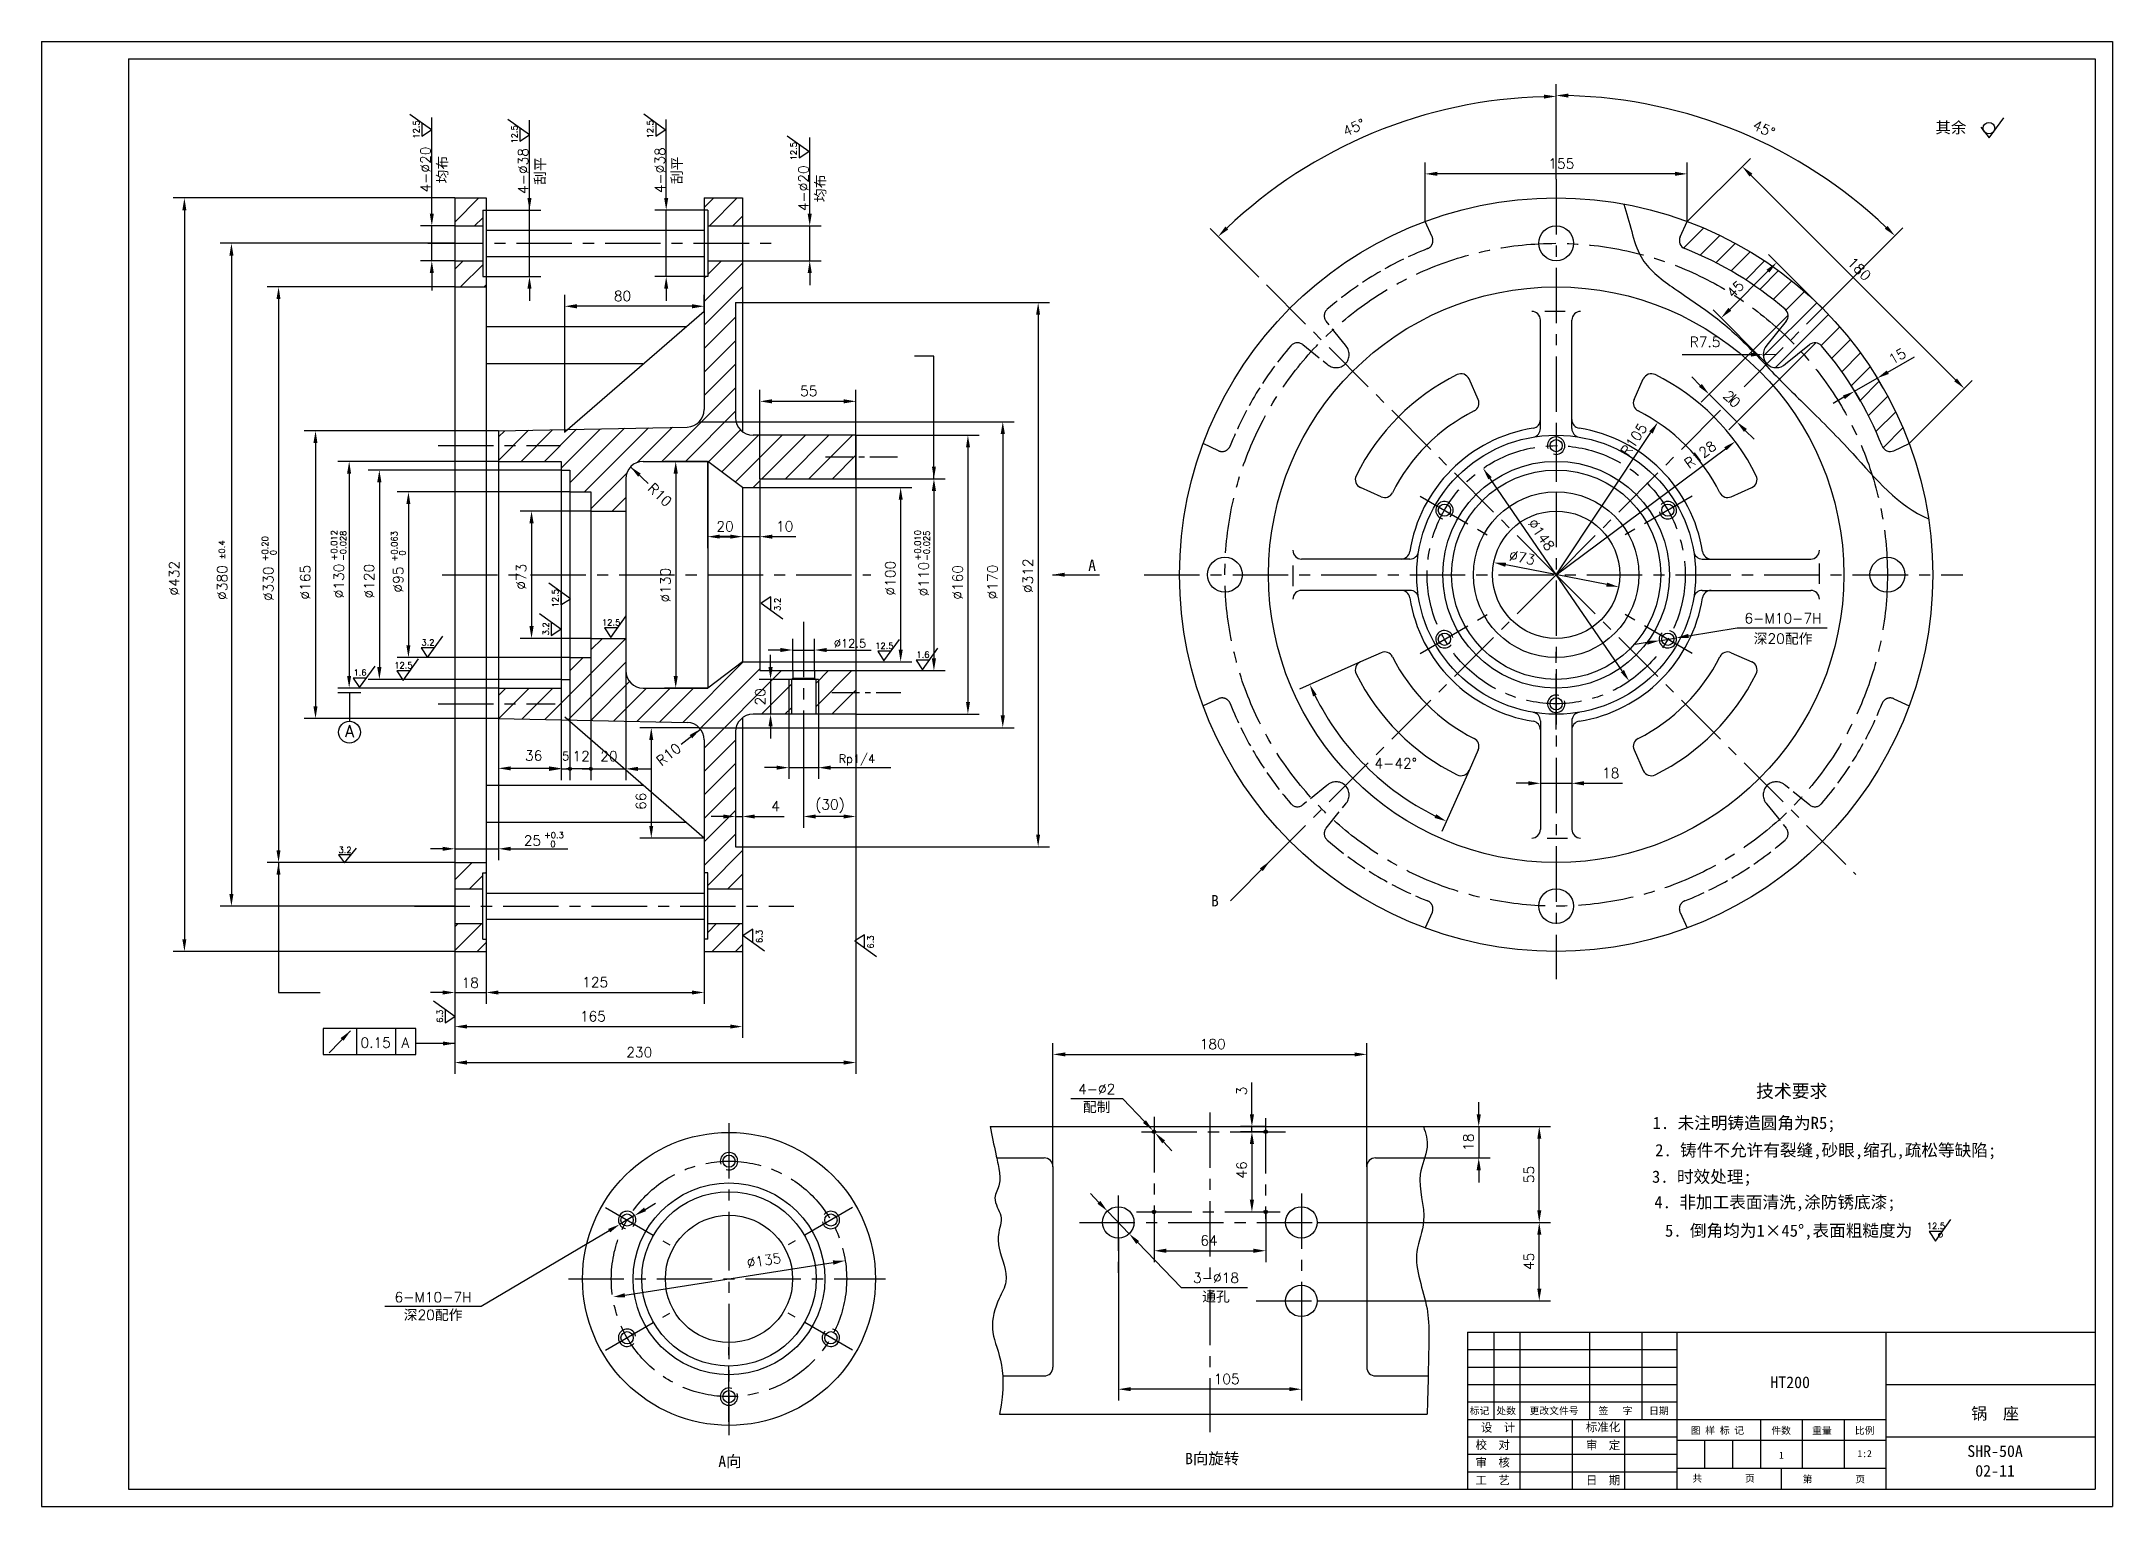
# Model space of a CAD drawing. Extents: x -1044 to 144, y -924 to -84.
import ezdxf

# ---------------------------------------------------------------- set-up
doc = ezdxf.new("R2010")
doc.units = 0
doc.linetypes.add('ACAD_ISO02W100', pattern=[15, 12, -3])
doc.linetypes.add('CENTER', pattern=[50.8, 31.75, -6.35, 6.35, -6.35])
doc.layers.get('0').update_dxf_attribs({"linetype": 'CONTINUOUS'})
doc.layers.get('DEFPOINTS').update_dxf_attribs({"linetype": 'CONTINUOUS'})
doc.styles.get("Standard").update_dxf_attribs({"font": 'txt.shx', "height": 5.8})
doc.dimstyles.get("Standard").update_dxf_attribs({"dimscale": 5, "dimtxt": 4.5, "dimasz": 5.5, "dimexe": 4.25, "dimexo": 0.625, "dimgap": 2.2, "dimtad": 1, "dimdec": 4, "dimlfac": -1, "dimdsep": 46, "dimlunit": 6, "dimtxsty": 'Standard', "dimcen": 2.5, "dimclrd": 2, "dimclre": 2, "dimclrt": 2, "dimadec": 0, "dimazin": 0, "dimtfac": 1, "dimtdec": 4, "dimtmove": 0, "dimatfit": 3, "dimfxl": 1, "dimtolj": 1, "dimtzin": 0, "dimarcsym": 0})

msp = doc.modelspace()

# ---------------------------------------------------------------- texts
at = {"color": 2}
for s, height, p in [('+0.20', 3.5, (-914.25827, -381.91254)), ('+0.012', 3.5, (-874.62765, -381.4226)), ('-0.028', 3.5, (-869.42876, -381.74999)), ('+0.063', 3.5, (-840.03878, -382.00659)), ('+0.010', 3.5, (-539.88608, -381.4226)), ('-0.025', 3.5, (-534.68719, -381.74999)), ('%%P0.4', 3.5, (-938.96491, -380.76584)), ('0', 3.5, (-909.44893, -378.41272)), ('0', 3.5, (-835.41357, -378.63537)), ('∅380', 5.8, (-937.64315, -404.06669))]:
    msp.add_text(s, height=height, rotation=90, dxfattribs=at).set_placement(p)
for s, height, p in [('25', 5.8, (-767.55909, -544.94414)), ('+0.3', 3.5, (-755.95909, -540.66702)), ('0', 3.5, (-752.33383, -545.76728))]:
    msp.add_text(s, height=height, dxfattribs=at).set_placement(p)
at = {"color": 2, "linetype": 'ByBlock', "attachment_point": 5}
for s, insert, char_height, rotation in [('12.5', (-829.15926, -134.34084), 3.5, 90), ('12.5', (-695.01377, -134.24602), 3.5, 90), ('12.5', (-772.89151, -137.1466), 3.5, 90), ('12.5', (-612.78262, -146.81523), 3.5, 90), ('\\A1;4-∅20\\P\\f宋体|b0|i0|c134|p2;均布', (-818.80024, -157.33421), 5.8, 90), ('\\A1;4-∅38\\P\\f宋体|b0|i0|c134|p2;刮平', (-762.72629, -158.15386), 5.8, 90), ('\\A1;4-∅38\\P\\f宋体|b0|i0|c134|p2;刮平', (-684.29042, -157.72314), 5.8, 90), ('4-∅20\\P\\f宋体|b0|i0|c134|p2;均布', (-601.9743, -168.06791), 5.8, 90), ('\\A1;15', (20.2706, -264.3498), 5.8, 29.77398627), ('12.5', (-749.48151, -403.11511), 3.5, 90), ('3.2', (-622.06531, -406.5963), 3.5, 90), ('3.2', (-754.91013, -420.66714), 3.5, 90), ('6.3', (-632.41366, -597.01736), 3.5, 90), ('6.3', (-568.62678, -600.21902), 3.5, 90), ('6.3', (-815.71281, -642.71792), 3.5, 90)]:
    msp.add_mtext(s, dxfattribs=dict(at, insert=insert, char_height=char_height, rotation=rotation))
for s, insert, char_height in [('\\f宋体|b0|i0|c134|p2;其余', (51.02593, -133.58599), 6.5), ('\\A1;10', (-617.897, -361.88022), 5.8), ('\\f宋体|b0|i0|c134|p2;A', (-441.57838, -384.18435), 6.5), ('12.5', (-717.45874, -416.97758), 3.5), ('6-M10-7H', (-45.25682, -414.59547), 5.8), ('3.2', (-822.53291, -428.46837), 3.5), ('\\A1;∅12.5', (-580.45524, -428.95503), 4.8), ('\\f宋体|b0|i0|c134|p2;深\\Ftxt.shx;20\\f宋体|b0|i0|c134|p2;配作', (-45.25682, -426.54706), 5.8), ('12.5', (-560.70794, -430.38092), 3.5), ('1.6', (-538.57808, -435.45694), 3.5), ('1.6', (-861.49659, -445.70456), 3.5), ('12.5', (-836.58539, -441.55511), 3.5), ('A', (-867.49758, -479.28033), 6.8), ('\\A1;5', (-743.57132, -493.62982), 4.8), ('\\A1;12', (-734.64263, -493.62982), 5.8), ('\\A1;20', (-718.7074, -493.62982), 5.8), ('Rp1/4', (-576.48644, -495.87863), 4.8), ('\\A1;4-42°', (-267.42666, -497.75965), 5.8), ('3.2', (-870.08559, -547.3869), 3.5), ('\\f宋体|b0|i0|c134|p2;B', (-371.10239, -576.50323), 6.5), ('\\A1;18', (-798.2807, -623.54855), 5.8), ('0.15', (-852.50634, -657.8715), 5.8), ('A', (-835.464, -657.8715), 5.8), ('4-∅2', (-438.94775, -684.49999), 5.8), ('\\f宋体|b0|i0|c134|p2;技术要求', (-40.2553, -686.07034), 7.5), ('\\f宋体|b0|i0|c134|p2;配制', (-438.94775, -695.04871), 5.8), ('\\f宋体|b0|i0|c134|p2;1. 未注明铸造圆角为R5;', (-67.59683, -704.81308), 7), ('\\f宋体|b0|i0|c134|p2;2. 铸件不允许有裂缝,砂眼,缩孔,疏松等缺陷;', (-20.76548, -720.43203), 7), ('\\f宋体|b0|i0|c134|p2;3. 时效处理;', (-91.81275, -735.62159), 7), ('\\f宋体|b0|i0|c134|p2;4. 非加工表面清洗,涂防锈底漆;', (-49.86328, -750.22607), 7), ('\\f宋体|b0|i0|c134|p2;5. 倒角均为1×45%%d,表面粗糙度为   。', (-30.09959, -766.54812), 7), ('12.5', (42.47751, -762.97032), 3.5), ('3-∅18', (-370.50026, -792.73346), 5.8), ('6-M10-7H', (-819.55986, -803.85382), 5.8), ('\\f宋体|b0|i0|c134|p2;通孔', (-370.50026, -803.74082), 5.8), ('\\f宋体|b0|i0|c134|p2;深\\Ftxt.shx;20\\f宋体|b0|i0|c134|p2;配作', (-819.55986, -814.27776), 5.8), ('\\f仿宋_GB2312|b0|i0|c134|p49;HT200', (-41.15724, -852.65883), 6.688), ('\\f仿宋_GB2312|b0|i0|c134|p49;标记', (-219.36343, -869.17069), 4.0128), ('\\f仿宋_GB2312|b0|i0|c134|p49;处数', (-204.07537, -869.17069), 4.0128), ('\\f仿宋_GB2312|b0|i0|c134|p49;更改文件号', (-176.60867, -869.17069), 4.0128), ('\\f仿宋_GB2312|b0|i0|c134|p49;签   字', (-141.36838, -869.17069), 4.0128), ('\\f仿宋_GB2312|b0|i0|c134|p49;日期', (-116.49289, -869.17069), 4.0128), ('\\f仿宋_GB2312|b0|i0|c134|p49;锅  座', (76.37564, -870.88047), 6.688), ('\\f仿宋_GB2312|b0|i0|c134|p49;设  计 ', (-208.73765, -878.81473), 4.81536), ('\\f仿宋_GB2312|b0|i0|c134|p49;标准化 ', (-148.47408, -878.59888), 4.81536), ('\\f仿宋_GB2312|b0|i0|c134|p49;图 样 标 记', (-82.87906, -880.46939), 4.0128), ('\\f仿宋_GB2312|b0|i0|c134|p49;件数', (-46.35275, -880.52255), 4.0128), ('\\f仿宋_GB2312|b0|i0|c134|p49;重量', (-22.91129, -880.52255), 4.0128), ('\\f仿宋_GB2312|b0|i0|c134|p49;比例', (1.54974, -880.52255), 4.0128), ('\\f仿宋_GB2312|b0|i0|c134|p49;校  对', (-211.79526, -888.75815), 4.81536), ('\\f仿宋_GB2312|b0|i0|c134|p49;审  定 ', (-148.47408, -888.95974), 4.81536), ('\\f仿宋_GB2312|b0|i0|c134|p49;SHR-50A', (76.37564, -892.13906), 6.688), ('\\f宋体|b0|i0|c134|p2;A向', (-649.28147, -898.25365), 6.5), ('\\f宋体|b0|i0|c134|p2;B向旋转', (-372.66519, -896.69175), 6.5), ('\\f仿宋_GB2312|b0|i0|c134|p49;审  核', (-211.79526, -898.85693), 4.81536), ('\\f仿宋_GB2312|b0|i0|c134|p49;1', (-46.20138, -894.43645), 4.0128), ('\\f仿宋_GB2312|b0|i0|c134|p49;1:2', (1.54974, -893.56875), 4.0128), ('\\f仿宋_GB2312|b0|i0|c134|p49;02-11', (76.37564, -903.41913), 6.688), ('\\f仿宋_GB2312|b0|i0|c134|p49;工  艺', (-211.79526, -908.95572), 4.81536), ('\\f仿宋_GB2312|b0|i0|c134|p49;日  期 ', (-148.47408, -909.03391), 4.81536), ('\\f仿宋_GB2312|b0|i0|c134|p49;共         页', (-79.3486, -907.9378), 4.0128), ('\\f仿宋_GB2312|b0|i0|c134|p49;第         页', (-16.08136, -908.37165), 4.0128)]:
    msp.add_mtext(s, dxfattribs=dict(at, insert=insert, char_height=char_height))

# ---------------------------------------------------------------- blocks, each defined once
blk = doc.blocks.new('*D0')
at = {"color": 2, "linetype": 'ByBlock', "transparency": 16777216}
for p, q in [((-464, -729), (-464, -658.1)), ((-457, -664.6), (-291, -664.6)), ((-284, -729), (-284, -658.1))]:
    blk.add_line(p, q, dxfattribs=at)
for points in [[(-457, -663.5), (-457, -665.8), (-464, -664.6)], [(-291, -663.5), (-291, -665.8), (-284, -664.6)]]:
    blk.add_solid(points, dxfattribs=at)
at = {"layer": 'DEFPOINTS', "color": 0, "linetype": 'ByBlock', "transparency": 16777216}
for p in [(-284, -664.6), (-464, -729), (-284, -729)]:
    blk.add_point(p, dxfattribs=at)
at = {"color": 2, "linetype": 'ByBlock', "transparency": 16777216, "insert": (-372.4, -658.7), "char_height": 5.8, "attachment_point": 5}
blk.add_mtext('\\A1;180', dxfattribs=at)
blk = doc.blocks.new('*D1')
at = {"color": 2, "linetype": 'ByBlock', "transparency": 16777216}
for p, q in [((-406, -756), (-406, -783.7)), ((-342, -756), (-342, -783.7)), ((-399, -777.2), (-349, -777.2))]:
    blk.add_line(p, q, dxfattribs=at)
for points in [[(-399, -776), (-399, -778.4), (-406, -777.2)], [(-349, -776), (-349, -778.4), (-342, -777.2)]]:
    blk.add_solid(points, dxfattribs=at)
at = {"layer": 'DEFPOINTS', "color": 0, "linetype": 'ByBlock', "transparency": 16777216}
for p in [(-406, -756), (-342, -756), (-342, -777.2)]:
    blk.add_point(p, dxfattribs=at)
at = {"color": 2, "linetype": 'ByBlock', "transparency": 16777216, "insert": (-374.5, -771.3), "char_height": 5.8, "attachment_point": 5}
blk.add_mtext('\\A1;64', dxfattribs=at)
blk = doc.blocks.new('*D2')
at = {"color": 2, "linetype": 'ByBlock', "transparency": 16777216}
for p, q in [((-349.9, -699), (-349.9, -680.7)), ((-342, -706), (-356.4, -706)), ((-341, -709), (-356.4, -709)), ((-349.9, -709), (-349.9, -706)), ((-349.9, -716), (-349.9, -723))]:
    blk.add_line(p, q, dxfattribs=at)
for points in [[(-351.1, -699), (-348.7, -699), (-349.9, -706)], [(-351.1, -716), (-348.7, -716), (-349.9, -709)]]:
    blk.add_solid(points, dxfattribs=at)
at = {"layer": 'DEFPOINTS', "color": 0, "linetype": 'ByBlock', "transparency": 16777216}
for p in [(-349.9, -706), (-342, -706), (-341, -709)]:
    blk.add_point(p, dxfattribs=at)
at = {"color": 2, "linetype": 'ByBlock', "transparency": 16777216, "insert": (-355.8, -685.6), "char_height": 5.8, "attachment_point": 5, "rotation": 90}
blk.add_mtext('\\A1;3', dxfattribs=at)
blk = doc.blocks.new('*D3')
at = {"color": 2, "linetype": 'ByBlock', "transparency": 16777216}
for p, q in [((-349.9, -709), (-356.4, -709)), ((-349.9, -716), (-349.9, -748)), ((-343, -755), (-356.4, -755))]:
    blk.add_line(p, q, dxfattribs=at)
for points in [[(-351.1, -716), (-348.7, -716), (-349.9, -709)], [(-351.1, -748), (-348.7, -748), (-349.9, -755)]]:
    blk.add_solid(points, dxfattribs=at)
at = {"layer": 'DEFPOINTS', "color": 0, "linetype": 'ByBlock', "transparency": 16777216}
for p in [(-349.9, -709), (-349.9, -755), (-343, -755)]:
    blk.add_point(p, dxfattribs=at)
at = {"color": 2, "linetype": 'ByBlock', "transparency": 16777216, "insert": (-355.8, -730.9), "char_height": 5.8, "attachment_point": 5, "rotation": 90}
blk.add_mtext('\\A1;46', dxfattribs=at)
blk = doc.blocks.new('*D4')
at = {"color": 2, "linetype": 'ByBlock', "transparency": 16777216}
for p, q in [((-426.5, -770), (-426.5, -863.1)), ((-321.5, -815), (-321.5, -863.1)), ((-328.5, -856.6), (-419.5, -856.6))]:
    blk.add_line(p, q, dxfattribs=at)
for points in [[(-419.5, -855.4), (-419.5, -857.7), (-426.5, -856.6)], [(-328.5, -855.4), (-328.5, -857.7), (-321.5, -856.6)]]:
    blk.add_solid(points, dxfattribs=at)
at = {"layer": 'DEFPOINTS', "color": 0, "linetype": 'ByBlock', "transparency": 16777216}
for p in [(-426.5, -770), (-321.5, -815), (-426.5, -856.6)]:
    blk.add_point(p, dxfattribs=at)
at = {"color": 2, "linetype": 'ByBlock', "transparency": 16777216, "insert": (-364.4, -850.7), "char_height": 5.8, "attachment_point": 5}
blk.add_mtext('\\A1;105', dxfattribs=at)
blk = doc.blocks.new('*D5')
at = {"color": 2, "linetype": 'ByBlock', "transparency": 16777216}
for p, q in [((-312.5, -761), (-178.6, -761)), ((-185.1, -799), (-185.1, -768)), ((-312.5, -806), (-178.6, -806))]:
    blk.add_line(p, q, dxfattribs=at)
for points in [[(-186.2, -768), (-183.9, -768), (-185.1, -761)], [(-186.2, -799), (-183.9, -799), (-185.1, -806)]]:
    blk.add_solid(points, dxfattribs=at)
at = {"layer": 'DEFPOINTS', "color": 0, "linetype": 'ByBlock', "transparency": 16777216}
for p in [(-312.5, -761), (-185.1, -761), (-312.5, -806)]:
    blk.add_point(p, dxfattribs=at)
at = {"color": 2, "linetype": 'ByBlock', "transparency": 16777216, "insert": (-191, -783.3), "char_height": 5.8, "attachment_point": 5, "rotation": 90}
blk.add_mtext('\\A1;45', dxfattribs=at)
blk = doc.blocks.new('*D6')
at = {"color": 2, "linetype": 'ByBlock', "transparency": 16777216}
for p, q in [((-251.6, -706), (-178.6, -706)), ((-185.1, -754), (-185.1, -713)), ((-312.5, -761), (-178.6, -761))]:
    blk.add_line(p, q, dxfattribs=at)
for points in [[(-186.2, -713), (-183.9, -713), (-185.1, -706)], [(-186.2, -754), (-183.9, -754), (-185.1, -761)]]:
    blk.add_solid(points, dxfattribs=at)
at = {"layer": 'DEFPOINTS', "color": 0, "linetype": 'ByBlock', "transparency": 16777216}
for p in [(-251.6, -706), (-185.1, -706), (-312.5, -761)]:
    blk.add_point(p, dxfattribs=at)
at = {"color": 2, "linetype": 'ByBlock', "transparency": 16777216, "insert": (-191, -733.5), "char_height": 5.8, "attachment_point": 5, "rotation": 90}
blk.add_mtext('\\A1;55', dxfattribs=at)
blk = doc.blocks.new('*D7')
at = {"color": 2, "linetype": 'ByBlock', "transparency": 16777216}
for p, q in [((-219.8, -699), (-219.8, -692)), ((-251.6, -706), (-213.3, -706)), ((-219.8, -706), (-219.8, -724)), ((-250.8, -724), (-213.3, -724)), ((-219.8, -731), (-219.8, -738))]:
    blk.add_line(p, q, dxfattribs=at)
for points in [[(-221, -699), (-218.6, -699), (-219.8, -706)], [(-221, -731), (-218.6, -731), (-219.8, -724)]]:
    blk.add_solid(points, dxfattribs=at)
at = {"layer": 'DEFPOINTS', "color": 0, "linetype": 'ByBlock', "transparency": 16777216}
for p in [(-251.6, -706), (-250.8, -724), (-219.8, -724)]:
    blk.add_point(p, dxfattribs=at)
at = {"color": 2, "linetype": 'ByBlock', "transparency": 16777216, "insert": (-225.7, -715), "char_height": 5.8, "attachment_point": 5, "rotation": 90}
blk.add_mtext('\\A1;18', dxfattribs=at)
blk = doc.blocks.new('*D8')
at = {"color": 2, "linetype": 'ByBlock', "transparency": 16777216}
for p, q in [((-807.1, -173.6), (-968.7, -173.6)), ((-962.2, -180.6), (-962.2, -598.6)), ((-807.1, -605.6), (-968.7, -605.6))]:
    blk.add_line(p, q, dxfattribs=at)
for points in [[(-963.4, -180.6), (-961.1, -180.6), (-962.2, -173.6)], [(-963.4, -598.6), (-961.1, -598.6), (-962.2, -605.6)]]:
    blk.add_solid(points, dxfattribs=at)
at = {"layer": 'DEFPOINTS', "color": 0, "linetype": 'ByBlock', "transparency": 16777216}
for p in [(-807.1, -173.6), (-962.2, -605.6), (-807.1, -605.6)]:
    blk.add_point(p, dxfattribs=at)
at = {"color": 2, "linetype": 'ByBlock', "transparency": 16777216, "insert": (-968.1, -391.6), "char_height": 5.8, "attachment_point": 5, "rotation": 90}
blk.add_mtext('\\A1;∅432', dxfattribs=at)
blk = doc.blocks.new('*D9')
at = {"color": 2, "linetype": 'ByBlock', "transparency": 16777216}
for p, q in [((-807.1, -224.6), (-914.7, -224.6)), ((-908.2, -231.6), (-908.2, -547.6)), ((-807.1, -554.6), (-914.7, -554.6))]:
    blk.add_line(p, q, dxfattribs=at)
for points in [[(-909.4, -231.6), (-907.1, -231.6), (-908.2, -224.6)], [(-909.4, -547.6), (-907.1, -547.6), (-908.2, -554.6)]]:
    blk.add_solid(points, dxfattribs=at)
at = {"layer": 'DEFPOINTS', "color": 0, "linetype": 'ByBlock', "transparency": 16777216}
for p in [(-807.1, -224.6), (-908.2, -554.6), (-807.1, -554.6)]:
    blk.add_point(p, dxfattribs=at)
at = {"color": 2, "linetype": 'ByBlock', "transparency": 16777216, "insert": (-914.1, -394.8), "char_height": 5.8, "attachment_point": 5, "rotation": 90}
blk.add_mtext('\\A1;∅330', dxfattribs=at)
blk = doc.blocks.new('*D10')
at = {"color": 2, "linetype": 'ByBlock', "transparency": 16777216}
for p, q in [((-782.1, -307.1), (-893.5, -307.1)), ((-887, -314.1), (-887, -465.1)), ((-782.1, -472.1), (-893.5, -472.1))]:
    blk.add_line(p, q, dxfattribs=at)
for points in [[(-888.2, -314.1), (-885.9, -314.1), (-887, -307.1)], [(-888.2, -465.1), (-885.9, -465.1), (-887, -472.1)]]:
    blk.add_solid(points, dxfattribs=at)
at = {"layer": 'DEFPOINTS', "color": 0, "linetype": 'ByBlock', "transparency": 16777216}
for p in [(-782.1, -307.1), (-887, -472.1), (-782.1, -472.1)]:
    blk.add_point(p, dxfattribs=at)
at = {"color": 2, "linetype": 'ByBlock', "transparency": 16777216, "insert": (-892.9, -393.9), "char_height": 5.8, "attachment_point": 5, "rotation": 90}
blk.add_mtext('\\A1;∅165', dxfattribs=at)
blk = doc.blocks.new('*D11')
at = {"color": 2, "linetype": 'ByBlock', "transparency": 16777216}
for p, q in [((-782.1, -324.6), (-874.2, -324.6)), ((-867.7, -331.6), (-867.7, -447.6)), ((-782.1, -454.6), (-874.2, -454.6))]:
    blk.add_line(p, q, dxfattribs=at)
for points in [[(-868.9, -331.6), (-866.6, -331.6), (-867.7, -324.6)], [(-868.9, -447.6), (-866.6, -447.6), (-867.7, -454.6)]]:
    blk.add_solid(points, dxfattribs=at)
at = {"layer": 'DEFPOINTS', "color": 0, "linetype": 'ByBlock', "transparency": 16777216}
for p in [(-782.1, -324.6), (-867.7, -454.6), (-782.1, -454.6)]:
    blk.add_point(p, dxfattribs=at)
at = {"color": 2, "linetype": 'ByBlock', "transparency": 16777216, "insert": (-873.6, -393.2), "char_height": 5.8, "attachment_point": 5, "rotation": 90}
blk.add_mtext('\\A1;∅130', dxfattribs=at)
blk = doc.blocks.new('*D12')
at = {"color": 2, "linetype": 'ByBlock', "transparency": 16777216}
for p, q in [((-746.1, -329.6), (-856.9, -329.6)), ((-850.4, -336.6), (-850.4, -442.6)), ((-746.1, -449.6), (-856.9, -449.6))]:
    blk.add_line(p, q, dxfattribs=at)
for points in [[(-851.6, -336.6), (-849.2, -336.6), (-850.4, -329.6)], [(-851.6, -442.6), (-849.2, -442.6), (-850.4, -449.6)]]:
    blk.add_solid(points, dxfattribs=at)
at = {"layer": 'DEFPOINTS', "color": 0, "linetype": 'ByBlock', "transparency": 16777216}
for p in [(-746.1, -329.6), (-850.4, -449.6), (-746.1, -449.6)]:
    blk.add_point(p, dxfattribs=at)
at = {"color": 2, "linetype": 'ByBlock', "transparency": 16777216, "insert": (-856.3, -393.3), "char_height": 5.8, "attachment_point": 5, "rotation": 90}
blk.add_mtext('\\A1;∅120', dxfattribs=at)
blk = doc.blocks.new('*D13')
at = {"color": 2, "linetype": 'ByBlock', "transparency": 16777216}
for p, q in [((-741.1, -342.1), (-840.2, -342.1)), ((-833.7, -349.1), (-833.7, -430.1)), ((-741.1, -437.1), (-840.2, -437.1))]:
    blk.add_line(p, q, dxfattribs=at)
for points in [[(-834.9, -349.1), (-832.6, -349.1), (-833.7, -342.1)], [(-834.9, -430.1), (-832.6, -430.1), (-833.7, -437.1)]]:
    blk.add_solid(points, dxfattribs=at)
at = {"layer": 'DEFPOINTS', "color": 0, "linetype": 'ByBlock', "transparency": 16777216}
for p in [(-741.1, -342.1), (-833.7, -437.1), (-741.1, -437.1)]:
    blk.add_point(p, dxfattribs=at)
at = {"color": 2, "linetype": 'ByBlock', "transparency": 16777216, "insert": (-839.6, -392.4), "char_height": 5.8, "attachment_point": 5, "rotation": 90}
blk.add_mtext('\\A1;∅95', dxfattribs=at)
blk = doc.blocks.new('*D14')
at = {"color": 2, "linetype": 'ByBlock', "transparency": 16777216}
for p, q in [((-729.1, -353.1), (-769.6, -353.1)), ((-763.1, -360.1), (-763.1, -419.1)), ((-729.1, -426.1), (-769.6, -426.1))]:
    blk.add_line(p, q, dxfattribs=at)
for points in [[(-764.3, -360.1), (-761.9, -360.1), (-763.1, -353.1)], [(-764.3, -419.1), (-761.9, -419.1), (-763.1, -426.1)]]:
    blk.add_solid(points, dxfattribs=at)
at = {"layer": 'DEFPOINTS', "color": 0, "linetype": 'ByBlock', "transparency": 16777216}
for p in [(-729.1, -353.1), (-763.1, -426.1), (-729.1, -426.1)]:
    blk.add_point(p, dxfattribs=at)
at = {"color": 2, "linetype": 'ByBlock', "transparency": 16777216, "insert": (-769, -390.8), "char_height": 5.8, "attachment_point": 5, "rotation": 90}
blk.add_mtext('\\A1;∅73', dxfattribs=at)
blk = doc.blocks.new('*D15')
at = {"color": 2, "linetype": 'ByBlock', "transparency": 16777216}
for p, q in [((-577.1, -309.6), (-506.3, -309.6)), ((-512.8, -316.6), (-512.8, -462.6)), ((-577.1, -469.6), (-506.3, -469.6))]:
    blk.add_line(p, q, dxfattribs=at)
for points in [[(-513.9, -316.6), (-511.6, -316.6), (-512.8, -309.6)], [(-513.9, -462.6), (-511.6, -462.6), (-512.8, -469.6)]]:
    blk.add_solid(points, dxfattribs=at)
at = {"layer": 'DEFPOINTS', "color": 0, "linetype": 'ByBlock', "transparency": 16777216}
for p in [(-577.1, -309.6), (-577.1, -469.6), (-512.8, -469.6)]:
    blk.add_point(p, dxfattribs=at)
at = {"color": 2, "linetype": 'ByBlock', "transparency": 16777216, "insert": (-518.7, -394), "char_height": 5.8, "attachment_point": 5, "rotation": 90}
blk.add_mtext('\\A1;∅160', dxfattribs=at)
blk = doc.blocks.new('*D16')
at = {"color": 2, "linetype": 'ByBlock', "transparency": 16777216}
for p, q in [((-577.1, -334.6), (-525.8, -334.6)), ((-532.3, -341.6), (-532.3, -437.6)), ((-577.1, -444.6), (-525.8, -444.6))]:
    blk.add_line(p, q, dxfattribs=at)
for points in [[(-533.5, -341.6), (-531.1, -341.6), (-532.3, -334.6)], [(-533.5, -437.6), (-531.1, -437.6), (-532.3, -444.6)]]:
    blk.add_solid(points, dxfattribs=at)
at = {"layer": 'DEFPOINTS', "color": 0, "linetype": 'ByBlock', "transparency": 16777216}
for p in [(-577.1, -334.6), (-577.1, -444.6), (-532.3, -444.6)]:
    blk.add_point(p, dxfattribs=at)
at = {"color": 2, "linetype": 'ByBlock', "transparency": 16777216, "insert": (-538.2, -392.1), "char_height": 5.8, "attachment_point": 5, "rotation": 90}
blk.add_mtext('\\A1;∅110', dxfattribs=at)
blk = doc.blocks.new('*D17')
at = {"color": 2, "linetype": 'ByBlock', "transparency": 16777216}
for p, q in [((-632.1, -339.6), (-544.9, -339.6)), ((-551.4, -346.6), (-551.4, -432.6)), ((-632.1, -439.6), (-544.9, -439.6))]:
    blk.add_line(p, q, dxfattribs=at)
for points in [[(-552.5, -346.6), (-550.2, -346.6), (-551.4, -339.6)], [(-552.5, -432.6), (-550.2, -432.6), (-551.4, -439.6)]]:
    blk.add_solid(points, dxfattribs=at)
at = {"layer": 'DEFPOINTS', "color": 0, "linetype": 'ByBlock', "transparency": 16777216}
for p in [(-632.1, -339.6), (-632.1, -439.6), (-551.4, -439.6)]:
    blk.add_point(p, dxfattribs=at)
at = {"color": 2, "linetype": 'ByBlock', "transparency": 16777216, "insert": (-557.3, -391.6), "char_height": 5.8, "attachment_point": 5, "rotation": 90}
blk.add_mtext('\\A1;∅100', dxfattribs=at)
blk = doc.blocks.new('*D18')
at = {"color": 2, "linetype": 'ByBlock', "transparency": 16777216}
for p, q in [((-642.1, -233.6), (-466, -233.6)), ((-472.5, -240.6), (-472.5, -538.6)), ((-642.1, -545.6), (-466, -545.6))]:
    blk.add_line(p, q, dxfattribs=at)
for points in [[(-473.7, -240.6), (-471.4, -240.6), (-472.5, -233.6)], [(-473.7, -538.6), (-471.4, -538.6), (-472.5, -545.6)]]:
    blk.add_solid(points, dxfattribs=at)
at = {"layer": 'DEFPOINTS', "color": 0, "linetype": 'ByBlock', "transparency": 16777216}
for p in [(-642.1, -233.6), (-642.1, -545.6), (-472.5, -545.6)]:
    blk.add_point(p, dxfattribs=at)
at = {"color": 2, "linetype": 'ByBlock', "transparency": 16777216, "insert": (-478.4, -390.2), "char_height": 5.8, "attachment_point": 5, "rotation": 90}
blk.add_mtext('\\A1;∅312', dxfattribs=at)
blk = doc.blocks.new('*D19')
at = {"color": 2, "linetype": 'ByBlock', "transparency": 16777216}
for p, q in [((-577.1, -469.6), (-577.1, -675.8)), ((-807.1, -605.6), (-807.1, -675.8)), ((-800.1, -669.3), (-584.1, -669.3))]:
    blk.add_line(p, q, dxfattribs=at)
for points in [[(-800.1, -668.1), (-800.1, -670.5), (-807.1, -669.3)], [(-584.1, -668.1), (-584.1, -670.5), (-577.1, -669.3)]]:
    blk.add_solid(points, dxfattribs=at)
at = {"layer": 'DEFPOINTS', "color": 0, "linetype": 'ByBlock', "transparency": 16777216}
for p in [(-577.1, -469.6), (-807.1, -605.6), (-577.1, -669.3)]:
    blk.add_point(p, dxfattribs=at)
at = {"color": 2, "linetype": 'ByBlock', "transparency": 16777216, "insert": (-701.3, -663.4), "char_height": 5.8, "attachment_point": 5}
blk.add_mtext('\\A1;230', dxfattribs=at)
blk = doc.blocks.new('*D20')
at = {"color": 2, "linetype": 'ByBlock', "transparency": 16777216}
for p, q in [((-662.1, -324.6), (-686.9, -324.6)), ((-680.4, -331.6), (-680.4, -447.6)), ((-662.1, -454.6), (-686.9, -454.6))]:
    blk.add_line(p, q, dxfattribs=at)
for points in [[(-681.6, -331.6), (-679.2, -331.6), (-680.4, -324.6)], [(-681.6, -447.6), (-679.2, -447.6), (-680.4, -454.6)]]:
    blk.add_solid(points, dxfattribs=at)
at = {"layer": 'DEFPOINTS', "color": 0, "linetype": 'ByBlock', "transparency": 16777216}
for p in [(-662.1, -324.6), (-680.4, -454.6), (-662.1, -454.6)]:
    blk.add_point(p, dxfattribs=at)
at = {"color": 2, "linetype": 'ByBlock', "transparency": 16777216, "insert": (-686.3, -395.6), "char_height": 5.8, "attachment_point": 5, "rotation": 90}
blk.add_mtext('\\A1;∅130', dxfattribs=at)
blk = doc.blocks.new('*D21')
at = {"color": 2, "linetype": 'ByBlock', "transparency": 16777216}
for p, q in [((-789.1, -605.6), (-789.1, -635.6)), ((-664.1, -605.6), (-664.1, -635.6)), ((-782.1, -629.1), (-671.1, -629.1))]:
    blk.add_line(p, q, dxfattribs=at)
for points in [[(-782.1, -628), (-782.1, -630.3), (-789.1, -629.1)], [(-671.1, -628), (-671.1, -630.3), (-664.1, -629.1)]]:
    blk.add_solid(points, dxfattribs=at)
at = {"layer": 'DEFPOINTS', "color": 0, "linetype": 'ByBlock', "transparency": 16777216}
for p in [(-789.1, -605.6), (-664.1, -605.6), (-664.1, -629.1)]:
    blk.add_point(p, dxfattribs=at)
at = {"color": 2, "linetype": 'ByBlock', "transparency": 16777216, "insert": (-726.6, -623.2), "char_height": 5.8, "attachment_point": 5}
blk.add_mtext('\\A1;125', dxfattribs=at)
blk = doc.blocks.new('*D22')
at = {"color": 2, "linetype": 'ByBlock', "transparency": 16777216}
for p, q in [((-807.1, -605.6), (-807.1, -655.2)), ((-642.1, -605.6), (-642.1, -655.2)), ((-800.1, -648.7), (-649.1, -648.7))]:
    blk.add_line(p, q, dxfattribs=at)
for points in [[(-800.1, -647.5), (-800.1, -649.8), (-807.1, -648.7)], [(-649.1, -647.5), (-649.1, -649.8), (-642.1, -648.7)]]:
    blk.add_solid(points, dxfattribs=at)
at = {"layer": 'DEFPOINTS', "color": 0, "linetype": 'ByBlock', "transparency": 16777216}
for p in [(-807.1, -605.6), (-642.1, -605.6), (-642.1, -648.7)]:
    blk.add_point(p, dxfattribs=at)
at = {"color": 2, "linetype": 'ByBlock', "transparency": 16777216, "insert": (-727.9, -642.8), "char_height": 5.8, "attachment_point": 5}
blk.add_mtext('\\A1;165', dxfattribs=at)
blk = doc.blocks.new('*D23')
at = {"color": 2, "linetype": 'ByBlock', "transparency": 16777216}
for p, q in [((-746.1, -454.6), (-746.1, -507.1)), ((-782.1, -472.1), (-782.1, -507.1)), ((-775.1, -500.6), (-753.1, -500.6))]:
    blk.add_line(p, q, dxfattribs=at)
for points in [[(-775.1, -499.5), (-775.1, -501.8), (-782.1, -500.6)], [(-753.1, -499.5), (-753.1, -501.8), (-746.1, -500.6)]]:
    blk.add_solid(points, dxfattribs=at)
at = {"layer": 'DEFPOINTS', "color": 0, "linetype": 'ByBlock', "transparency": 16777216}
for p in [(-746.1, -454.6), (-782.1, -472.1), (-746.1, -500.6)]:
    blk.add_point(p, dxfattribs=at)
at = {"color": 2, "linetype": 'ByBlock', "transparency": 16777216, "insert": (-761.9, -493.3), "char_height": 5.8, "attachment_point": 5}
blk.add_mtext('\\A1;36', dxfattribs=at)
blk = doc.blocks.new('*D24')
at = {"color": 2, "linetype": 'ByBlock', "transparency": 16777216}
for p, q in [((-744.1, -308), (-744.1, -229.2)), ((-671.1, -235.7), (-737.1, -235.7)), ((-664.1, -238.8), (-664.1, -229.2))]:
    blk.add_line(p, q, dxfattribs=at)
for points in [[(-737.1, -234.5), (-737.1, -236.9), (-744.1, -235.7)], [(-671.1, -234.5), (-671.1, -236.9), (-664.1, -235.7)]]:
    blk.add_solid(points, dxfattribs=at)
at = {"layer": 'DEFPOINTS', "color": 0, "linetype": 'ByBlock', "transparency": 16777216}
for p in [(-744.1, -235.7), (-664.1, -238.8), (-744.1, -308)]:
    blk.add_point(p, dxfattribs=at)
at = {"color": 2, "linetype": 'ByBlock', "transparency": 16777216, "insert": (-710.9, -229.8), "char_height": 5.8, "attachment_point": 5}
blk.add_mtext('\\A1;80', dxfattribs=at)
blk = doc.blocks.new('*D25')
at = {"color": 2, "linetype": 'ByBlock', "transparency": 16777216}
for p, q in [((-632.1, -334.6), (-632.1, -283.7)), ((-577.1, -334.6), (-577.1, -283.7)), ((-584.1, -290.2), (-625.1, -290.2))]:
    blk.add_line(p, q, dxfattribs=at)
for points in [[(-625.1, -289), (-625.1, -291.4), (-632.1, -290.2)], [(-584.1, -289), (-584.1, -291.4), (-577.1, -290.2)]]:
    blk.add_solid(points, dxfattribs=at)
at = {"layer": 'DEFPOINTS', "color": 0, "linetype": 'ByBlock', "transparency": 16777216}
for p in [(-632.1, -290.2), (-632.1, -334.6), (-577.1, -334.6)]:
    blk.add_point(p, dxfattribs=at)
at = {"color": 2, "linetype": 'ByBlock', "transparency": 16777216, "insert": (-604.1, -284.3), "char_height": 5.8, "attachment_point": 5}
blk.add_mtext('\\A1;55', dxfattribs=at)
blk = doc.blocks.new('*D26')
at = {"color": 2, "linetype": 'ByBlock', "transparency": 16777216}
for p, q in [((-250.6, -187.1), (-250.6, -153.3)), ((-100.2, -187.1), (-100.2, -153.3)), ((-107.2, -159.8), (-243.6, -159.8))]:
    blk.add_line(p, q, dxfattribs=at)
for points in [[(-243.6, -158.6), (-243.6, -160.9), (-250.6, -159.8)], [(-107.2, -158.6), (-107.2, -160.9), (-100.2, -159.8)]]:
    blk.add_solid(points, dxfattribs=at)
at = {"layer": 'DEFPOINTS', "color": 0, "linetype": 'ByBlock', "transparency": 16777216}
for p in [(-250.6, -159.8), (-250.6, -187.1), (-100.2, -187.1)]:
    blk.add_point(p, dxfattribs=at)
at = {"color": 2, "linetype": 'ByBlock', "transparency": 16777216, "insert": (-172.4, -153.9), "char_height": 5.8, "attachment_point": 5}
blk.add_mtext('\\A1;155', dxfattribs=at)
blk = doc.blocks.new('*D27')
at = {"color": 2, "linetype": 'ByBlock', "transparency": 16777216}
for p, q in [((-22.7, -236.9), (-53.5, -206)), ((-75.8, -237.5), (-53.9, -215.5)), ((-54.5, -268.7), (-85.4, -237.8))]:
    blk.add_line(p, q, dxfattribs=at)
for points in [[(-54.7, -214.7), (-53.1, -216.4), (-48.9, -210.6)], [(-76.6, -236.6), (-75, -238.3), (-80.8, -242.4)]]:
    blk.add_solid(points, dxfattribs=at)
at = {"layer": 'DEFPOINTS', "color": 0, "linetype": 'ByBlock', "transparency": 16777216}
for p in [(-48.9, -210.6), (-22.7, -236.9), (-54.5, -268.7)]:
    blk.add_point(p, dxfattribs=at)
at = {"color": 2, "linetype": 'ByBlock', "transparency": 16777216, "insert": (-72.6, -225.9), "char_height": 5.8, "attachment_point": 5, "rotation": 45}
blk.add_mtext('\\A1;45', dxfattribs=at)
blk = doc.blocks.new('*D28')
at = {"color": 2, "linetype": 'ByBlock', "transparency": 16777216}
for p, q in [((-42.4, -215.7), (-92.3, -265.6)), ((-26.5, -231.6), (-76.4, -281.5)), ((-92.7, -256), (-97.6, -251.1)), ((-87.7, -261), (-71.8, -276.9)), ((-66.9, -281.8), (-61.9, -286.8))]:
    blk.add_line(p, q, dxfattribs=at)
for points in [[(-91.8, -255.2), (-93.5, -256.8), (-87.7, -261)], [(-66, -281), (-67.7, -282.6), (-71.8, -276.9)]]:
    blk.add_solid(points, dxfattribs=at)
at = {"layer": 'DEFPOINTS', "color": 0, "linetype": 'ByBlock', "transparency": 16777216}
for p in [(-42.4, -215.7), (-26.5, -231.6), (-71.8, -276.9)]:
    blk.add_point(p, dxfattribs=at)
at = {"color": 2, "linetype": 'ByBlock', "transparency": 16777216, "insert": (-74.6, -263.8), "char_height": 5.8, "attachment_point": 5, "rotation": 315}
blk.add_mtext('\\A1;20', dxfattribs=at)
blk = doc.blocks.new('*D29')
at = {"color": 2, "linetype": 'ByBlock', "transparency": 16777216}
for p, q in [((-63.7, -238.4), (-103.1, -238.4)), ((-49.2, -238.3), (-56.7, -238.4))]:
    blk.add_line(p, q, dxfattribs=at)
blk.add_solid([(-63.7, -237.2), (-63.7, -239.5), (-56.7, -238.4)], dxfattribs=at)
at = {"layer": 'DEFPOINTS', "color": 0, "linetype": 'ByBlock', "transparency": 16777216}
for p in [(-56.7, -238.4), (-49.2, -238.3)]:
    blk.add_point(p, dxfattribs=at)
at = {"color": 2, "linetype": 'ByBlock', "transparency": 16777216, "insert": (-90, -231.1), "char_height": 5.8, "attachment_point": 5, "rotation": 0.1015}
blk.add_mtext('\\A1;R7.5', dxfattribs=at)
blk = doc.blocks.new('*D30')
at = {"color": 2, "linetype": 'ByBlock', "transparency": 16777216}
for p, q in [((-184.4, -478.5), (-184.4, -515.7)), ((-166.4, -478.5), (-166.4, -515.7)), ((-191.4, -509.2), (-198.4, -509.2)), ((-184.4, -509.2), (-166.4, -509.2)), ((-159.4, -509.2), (-137.3, -509.2))]:
    blk.add_line(p, q, dxfattribs=at)
for points in [[(-191.4, -508), (-191.4, -510.4), (-184.4, -509.2)], [(-159.4, -508), (-159.4, -510.4), (-166.4, -509.2)]]:
    blk.add_solid(points, dxfattribs=at)
at = {"layer": 'DEFPOINTS', "color": 0, "linetype": 'ByBlock', "transparency": 16777216}
for p in [(-184.4, -478.5), (-166.4, -478.5), (-184.4, -509.2)]:
    blk.add_point(p, dxfattribs=at)
at = {"color": 2, "linetype": 'ByBlock', "transparency": 16777216, "insert": (-144.1, -503.3), "char_height": 5.8, "attachment_point": 5}
blk.add_mtext('\\A1;18', dxfattribs=at)
blk = doc.blocks.new('*D31')
at = {"color": 2, "linetype": 'ByBlock', "transparency": 16777216}
blk.add_line((-175.4, -389.6), (-78.3, -317.4), dxfattribs=at)
blk.add_solid([(-79, -316.5), (-77.6, -318.3), (-72.7, -313.2)], dxfattribs=at)
at = {"layer": 'DEFPOINTS', "color": 0, "linetype": 'ByBlock', "transparency": 16777216}
for p in [(-72.7, -313.2), (-175.4, -389.6)]:
    blk.add_point(p, dxfattribs=at)
at = {"color": 2, "linetype": 'ByBlock', "transparency": 16777216, "insert": (-92.7, -320.7), "char_height": 5.8, "attachment_point": 5, "rotation": 36.6464}
blk.add_mtext('\\A1;R128', dxfattribs=at)
blk = doc.blocks.new('*D32')
at = {"color": 2, "linetype": 'ByBlock', "transparency": 16777216}
blk.add_line((-175.4, -389.6), (-121, -308.1), dxfattribs=at)
blk.add_solid([(-122, -307.4), (-120, -308.7), (-117.1, -302.3)], dxfattribs=at)
at = {"layer": 'DEFPOINTS', "color": 0, "linetype": 'ByBlock', "transparency": 16777216}
for p in [(-117.1, -302.3), (-175.4, -389.6)]:
    blk.add_point(p, dxfattribs=at)
at = {"color": 2, "linetype": 'ByBlock', "transparency": 16777216, "insert": (-130.8, -312.1), "char_height": 5.8, "attachment_point": 5, "rotation": 56.2915}
blk.add_mtext('\\A1;R105', dxfattribs=at)
blk = doc.blocks.new('*D33')
at = {"color": 2, "linetype": 'ByBlock', "transparency": 16777216}
blk.add_line((-146.4, -395.3), (-204.3, -384), dxfattribs=at)
for points in [[(-204.1, -382.8), (-204.6, -385.1), (-211.2, -382.6)], [(-146.2, -394.1), (-146.7, -396.4), (-139.6, -396.6)]]:
    blk.add_solid(points, dxfattribs=at)
at = {"layer": 'DEFPOINTS', "color": 0, "linetype": 'ByBlock', "transparency": 16777216}
for p in [(-211.2, -382.6), (-139.6, -396.6)]:
    blk.add_point(p, dxfattribs=at)
at = {"color": 2, "linetype": 'ByBlock', "transparency": 16777216, "insert": (-194.9, -379.8), "char_height": 5.8, "attachment_point": 5, "rotation": 348.9361}
blk.add_mtext('\\A1;∅73', dxfattribs=at)
blk = doc.blocks.new('*D34')
at = {"color": 2, "linetype": 'ByBlock', "transparency": 16777216}
for p, q in [((-100.2, -187.1), (-64, -151)), ((-63.7, -160.5), (53.7, -277.9)), ((27.1, -314.4), (63.3, -278.2))]:
    blk.add_line(p, q, dxfattribs=at)
for points in [[(-62.8, -159.7), (-64.5, -161.3), (-68.6, -155.6)], [(54.5, -277.1), (52.9, -278.7), (58.7, -282.8)]]:
    blk.add_solid(points, dxfattribs=at)
at = {"layer": 'DEFPOINTS', "color": 0, "linetype": 'ByBlock', "transparency": 16777216}
for p in [(-100.2, -187.1), (58.7, -282.8), (27.1, -314.4)]:
    blk.add_point(p, dxfattribs=at)
at = {"color": 2, "linetype": 'ByBlock', "transparency": 16777216, "insert": (-1.5, -214.3), "char_height": 5.8, "attachment_point": 5, "rotation": 315}
blk.add_mtext('\\A1;180', dxfattribs=at)
blk = doc.blocks.new('*D35')
at = {"color": 2, "linetype": 'ByBlock', "transparency": 16777216}
for p, q in [((-175.4, -137.8), (-175.4, -83.3)), ((-13.6, -202.8), (23.5, -165.6))]:
    blk.add_line(p, q, dxfattribs=at)
blk.add_arc((-175.4, -364.6), 274.8, 46.4595, 88.5405, dxfattribs=at)
for points in [[(-168.4, -91), (-168.4, -88.7), (-175.4, -89.8)], [(14.7, -164.5), (13.1, -166.2), (18.9, -170.2)]]:
    blk.add_solid(points, dxfattribs=at)
at = {"layer": 'DEFPOINTS', "color": 0, "linetype": 'ByBlock', "transparency": 16777216}
for p in [(-104.3, -99.1), (-175.4, -137.8), (-13.6, -202.8), (-175.4, -279.6), (-175.4, -364.6)]:
    blk.add_point(p, dxfattribs=at)
at = {"color": 2, "linetype": 'ByBlock', "transparency": 16777216, "insert": (-56.2, -108.9), "char_height": 5.8, "attachment_point": 5, "rotation": 334.9975}
blk.add_mtext('\\A1;45°', dxfattribs=at)
blk = doc.blocks.new('*D36')
at = {"color": 2, "linetype": 'ByBlock', "transparency": 16777216}
for p, q in [((-175.4, -137.8), (-175.4, -83.8)), ((-350.6, -189.4), (-373.9, -166.1))]:
    blk.add_line(p, q, dxfattribs=at)
blk.add_arc((-175.4, -364.6), 274.2, 91.4627, 133.5373, dxfattribs=at)
for points in [[(-182.4, -89.3), (-182.4, -91.6), (-175.4, -90.3)], [(-363.5, -166.6), (-365.1, -164.9), (-369.3, -170.7)]]:
    blk.add_solid(points, dxfattribs=at)
at = {"layer": 'DEFPOINTS', "color": 0, "linetype": 'ByBlock', "transparency": 16777216}
for p in [(-246.4, -99.7), (-175.4, -137.8), (-350.6, -189.4), (-175.4, -279.6), (-175.4, -364.6)]:
    blk.add_point(p, dxfattribs=at)
at = {"color": 2, "linetype": 'ByBlock', "transparency": 16777216, "insert": (-291.4, -108.1), "char_height": 5.8, "attachment_point": 5, "rotation": 24.3415}
blk.add_mtext('\\A1;45°', dxfattribs=at)
blk = doc.blocks.new('*D37')
at = {"color": 2, "linetype": 'ByBlock', "transparency": 16777216}
blk.add_line((-709.6, -815.3), (-590.1, -796.6), dxfattribs=at)
for points in [[(-590.3, -795.4), (-589.9, -797.8), (-583.2, -795.5)], [(-709.8, -814.2), (-709.4, -816.5), (-716.5, -816.4)]]:
    blk.add_solid(points, dxfattribs=at)
at = {"layer": 'DEFPOINTS', "color": 0, "linetype": 'ByBlock', "transparency": 16777216}
for p in [(-583.2, -795.5), (-716.5, -816.4)]:
    blk.add_point(p, dxfattribs=at)
at = {"color": 2, "linetype": 'ByBlock', "transparency": 16777216, "insert": (-629.8, -795.4), "char_height": 5.8, "attachment_point": 5, "rotation": 8.9039}
blk.add_mtext('\\A1;∅135', dxfattribs=at)
blk = doc.blocks.new('*D38')
at = {"color": 2, "linetype": 'ByBlock', "transparency": 16777216}
for p, q in [((-666.9, -301.9), (-486.3, -301.9)), ((-492.8, -308.9), (-492.8, -470.3)), ((-666.9, -477.3), (-486.3, -477.3))]:
    blk.add_line(p, q, dxfattribs=at)
for points in [[(-494, -308.9), (-491.6, -308.9), (-492.8, -301.9)], [(-494, -470.3), (-491.6, -470.3), (-492.8, -477.3)]]:
    blk.add_solid(points, dxfattribs=at)
at = {"layer": 'DEFPOINTS', "color": 0, "linetype": 'ByBlock', "transparency": 16777216}
for p in [(-666.9, -301.9), (-666.9, -477.3), (-492.8, -477.3)]:
    blk.add_point(p, dxfattribs=at)
at = {"color": 2, "linetype": 'ByBlock', "transparency": 16777216, "insert": (-498.7, -393.8), "char_height": 5.8, "attachment_point": 5, "rotation": 90}
blk.add_mtext('\\A1;∅170', dxfattribs=at)
blk = doc.blocks.new('*D39')
at = {"color": 2, "linetype": 'ByBlock', "transparency": 16777216}
blk.add_line((-696.2, -337.4), (-706.3, -327.7), dxfattribs=at)
blk.add_solid([(-700.4, -331.7), (-702, -333.4), (-706.3, -327.7)], dxfattribs=at)
at = {"layer": 'DEFPOINTS', "color": 0, "linetype": 'ByBlock', "transparency": 16777216}
for p in [(-706.3, -327.7), (-699.1, -334.6)]:
    blk.add_point(p, dxfattribs=at)
at = {"color": 2, "linetype": 'ByBlock', "transparency": 16777216, "insert": (-689.5, -343.8), "char_height": 5.8, "attachment_point": 5, "rotation": 315.9354}
blk.add_mtext('\\A1;R10', dxfattribs=at)
blk = doc.blocks.new('*D40')
at = {"color": 2, "linetype": 'ByBlock', "transparency": 16777216}
blk.add_line((-677.2, -486.8), (-666.2, -478.1), dxfattribs=at)
blk.add_solid([(-672.4, -481.5), (-671, -483.4), (-666.2, -478.1)], dxfattribs=at)
at = {"layer": 'DEFPOINTS', "color": 0, "linetype": 'ByBlock', "transparency": 16777216}
for p in [(-674.1, -484.3), (-666.2, -478.1)]:
    blk.add_point(p, dxfattribs=at)
at = {"color": 2, "linetype": 'ByBlock', "transparency": 16777216, "insert": (-684.5, -492.6), "char_height": 5.8, "attachment_point": 5, "rotation": 38.3981}
blk.add_mtext('\\A1;R10', dxfattribs=at)
blk = doc.blocks.new('*D41')
at = {"color": 2, "linetype": 'ByBlock', "transparency": 16777216}
for p, q in [((-626, -442.6), (-626, -435.6)), ((-615.6, -449.6), (-632.5, -449.6)), ((-626, -449.6), (-626, -469.6)), ((-615.6, -469.6), (-632.5, -469.6)), ((-626, -476.6), (-626, -483.6))]:
    blk.add_line(p, q, dxfattribs=at)
for points in [[(-627.2, -442.6), (-624.8, -442.6), (-626, -449.6)], [(-627.2, -476.6), (-624.8, -476.6), (-626, -469.6)]]:
    blk.add_solid(points, dxfattribs=at)
at = {"layer": 'DEFPOINTS', "color": 0, "linetype": 'ByBlock', "transparency": 16777216}
for p in [(-615.6, -449.6), (-626, -469.6), (-615.6, -469.6)]:
    blk.add_point(p, dxfattribs=at)
at = {"color": 2, "linetype": 'ByBlock', "transparency": 16777216, "insert": (-631.9, -459.6), "char_height": 5.8, "attachment_point": 5, "rotation": 90}
blk.add_mtext('\\A1;20', dxfattribs=at)
blk = doc.blocks.new('*D42')
at = {"color": 2, "linetype": 'ByBlock', "transparency": 16777216}
for p, q in [((-577.1, -469.6), (-577.1, -534.7)), ((-607.1, -497.7), (-607.1, -534.7)), ((-584.1, -528.2), (-600.1, -528.2))]:
    blk.add_line(p, q, dxfattribs=at)
for points in [[(-600.1, -527.1), (-600.1, -529.4), (-607.1, -528.2)], [(-584.1, -527.1), (-584.1, -529.4), (-577.1, -528.2)]]:
    blk.add_solid(points, dxfattribs=at)
at = {"layer": 'DEFPOINTS', "color": 0, "linetype": 'ByBlock', "transparency": 16777216}
for p in [(-577.1, -469.6), (-607.1, -497.7), (-607.1, -528.2)]:
    blk.add_point(p, dxfattribs=at)
at = {"color": 2, "linetype": 'ByBlock', "transparency": 16777216, "insert": (-591.9, -522.3), "char_height": 5.8, "attachment_point": 5}
blk.add_mtext('\\A1;(30)', dxfattribs=at)
blk = doc.blocks.new('*D43')
at = {"color": 2, "linetype": 'ByBlock', "transparency": 16777216}
for p, q in [((-642.1, -471.6), (-642.1, -534.7)), ((-646.1, -483.6), (-646.1, -534.7)), ((-653.1, -528.2), (-660.1, -528.2)), ((-646.1, -528.2), (-642.1, -528.2)), ((-635.1, -528.2), (-618.2, -528.2))]:
    blk.add_line(p, q, dxfattribs=at)
for points in [[(-653.1, -527.1), (-653.1, -529.4), (-646.1, -528.2)], [(-635.1, -527.1), (-635.1, -529.4), (-642.1, -528.2)]]:
    blk.add_solid(points, dxfattribs=at)
at = {"layer": 'DEFPOINTS', "color": 0, "linetype": 'ByBlock', "transparency": 16777216}
for p in [(-642.1, -471.6), (-646.1, -483.6), (-646.1, -528.2)]:
    blk.add_point(p, dxfattribs=at)
at = {"color": 2, "linetype": 'ByBlock', "transparency": 16777216, "insert": (-623.1, -522.3), "char_height": 5.8, "attachment_point": 5}
blk.add_mtext('\\A1;4', dxfattribs=at)
blk = doc.blocks.new('*D44')
at = {"color": 2, "linetype": 'ByBlock', "transparency": 16777216}
for p, q in [((-662.1, -324.6), (-662.1, -374.3)), ((-642.1, -339.6), (-642.1, -374.3)), ((-655.1, -367.8), (-649.1, -367.8))]:
    blk.add_line(p, q, dxfattribs=at)
for points in [[(-655.1, -366.6), (-655.1, -368.9), (-662.1, -367.8)], [(-649.1, -366.6), (-649.1, -368.9), (-642.1, -367.8)]]:
    blk.add_solid(points, dxfattribs=at)
at = {"layer": 'DEFPOINTS', "color": 0, "linetype": 'ByBlock', "transparency": 16777216}
for p in [(-662.1, -324.6), (-642.1, -339.6), (-642.1, -367.8)]:
    blk.add_point(p, dxfattribs=at)
at = {"color": 2, "linetype": 'ByBlock', "transparency": 16777216, "insert": (-652.1, -361.9), "char_height": 5.8, "attachment_point": 5}
blk.add_mtext('\\A1;20', dxfattribs=at)
blk = doc.blocks.new('*D45')
at = {"color": 2, "linetype": 'ByBlock', "transparency": 16777216}
for p, q in [((-666.9, -477.3), (-700.9, -477.3)), ((-694.4, -484.3), (-694.4, -533.6)), ((-664.1, -540.6), (-700.9, -540.6))]:
    blk.add_line(p, q, dxfattribs=at)
for points in [[(-695.6, -484.3), (-693.3, -484.3), (-694.4, -477.3)], [(-695.6, -533.6), (-693.3, -533.6), (-694.4, -540.6)]]:
    blk.add_solid(points, dxfattribs=at)
at = {"layer": 'DEFPOINTS', "color": 0, "linetype": 'ByBlock', "transparency": 16777216}
for p in [(-666.9, -477.3), (-694.4, -540.6), (-664.1, -540.6)]:
    blk.add_point(p, dxfattribs=at)
at = {"color": 2, "linetype": 'ByBlock', "transparency": 16777216, "insert": (-700.3, -519.5), "char_height": 5.8, "attachment_point": 5, "rotation": 90}
blk.add_mtext('\\A1;66', dxfattribs=at)
blk = doc.blocks.new('*D46')
at = {"color": 2, "linetype": 'ByBlock', "transparency": 16777216}
blk.add_line((-137.5, -444.8), (-213.3, -334.4), dxfattribs=at)
for points in [[(-212.4, -333.7), (-214.3, -335), (-217.3, -328.6)], [(-136.5, -444.2), (-138.4, -445.5), (-133.5, -450.6)]]:
    blk.add_solid(points, dxfattribs=at)
at = {"layer": 'DEFPOINTS', "color": 0, "linetype": 'ByBlock', "transparency": 16777216}
for p in [(-217.3, -328.6), (-133.5, -450.6)]:
    blk.add_point(p, dxfattribs=at)
at = {"color": 2, "linetype": 'ByBlock', "transparency": 16777216, "insert": (-183.9, -366.7), "char_height": 5.8, "attachment_point": 5, "rotation": 304.4765}
blk.add_mtext('\\A1;∅148', dxfattribs=at)

# ---------------------------------------------------------------- dimensions: what is measured, and where the dimension line sits
for base, line1, picture, middle in [((-246.35806, -124.7446), ((-175.3872, -389.61145), (-350.5852, -214.41345)), '*D36', (-288.40986, -139.77712)), ((-104.26401, -124.1761), ((-175.3872, -389.61145), (-13.62405, -227.8483)), '*D35', (-59.2412, -140.56418))]:
    dim = msp.add_angular_dim_2l(base=base, line1=line1, line2=((-175.3872, -162.82816), (-175.3872, -304.61145)), dimstyle='Standard', override={"dimscale": 2, "dimasz": 3.5, "dimexe": 3.25, "dimexo": 0, "dimadec": 4, "dimazin": 2, "dimtfac": 5, "dimatfit": 1, "dimtzin": 8})
    dim.commit()
    dim.dimension.update_dxf_attribs({"geometry": picture, "text_midpoint": middle, "dimtype": 162, "insert": (0, -25.05588)})
for base, p1, p2, angle, text, picture, middle, dimtype in [((-250.59283, -159.75427), (-100.18157, -187.1266), (-250.59283, -187.1266), 180, '155', '*D26', (-172.3559, -159.75427), 161), ((-962.23962, -605.61145), (-807.07132, -173.61145), (-807.07132, -605.61145), 90, '%%c<>', '*D8', (-962.23962, -391.61259), 160), ((-908.24171, -554.61145), (-807.07132, -224.61145), (-807.07132, -554.61145), 90, '%%c<>', '*D9', (-908.24171, -394.75485), 160), ((-472.52333, -545.61145), (-642.07132, -233.61145), (-642.07132, -545.61145), 90, '%%c<>', '*D18', (-472.52333, -390.15001), 160), ((-887.02825, -472.11145), (-782.07132, -307.11145), (-782.07132, -472.11145), 90, '%%c<>', '*D10', (-887.02825, -393.86242), 160), ((-492.79662, -477.34165), (-666.8893, -301.88124), (-666.8893, -477.34165), 90, '%%c170', '*D38', (-492.79662, -393.84253), 160), ((-512.7686, -469.61145), (-577.07132, -309.61145), (-577.07132, -469.61145), 90, '%%c<>', '*D15', (-512.7686, -394.00476), 160), ((-867.74328, -454.61145), (-782.07132, -324.61145), (-782.07132, -454.61145), 90, '%%c<>', '*D11', (-867.74328, -393.24249), 160), ((-850.38681, -449.61145), (-746.07132, -329.61145), (-746.07132, -449.61145), 90, '%%c<>', '*D12', (-850.38681, -393.25488), 160), ((-680.38793, -454.61145), (-662.07132, -324.61145), (-662.07132, -454.61145), 90, '%%c<>', '*D20', (-680.38793, -395.55889), 160), ((-833.7233, -437.11145), (-741.07132, -342.11145), (-741.07132, -437.11145), 90, '%%c<>', '*D13', (-833.7233, -392.39655), 160), ((-551.35751, -439.61145), (-632.07132, -339.61145), (-632.07132, -439.61145), 90, '%%c<>', '*D17', (-551.35751, -391.62401), 160), ((-532.29832, -444.61145), (-577.07132, -334.61145), (-577.07132, -444.61145), 90, '%%c<>', '*D16', (-532.29832, -392.10691), 160), ((-763.10797, -426.11145), (-729.07132, -353.11145), (-729.07132, -426.11145), 90, '%%c<>', '*D14', (-763.10797, -390.81623), 160), ((-694.4424, -540.61145), (-666.8893, -477.34165), (-664.07132, -540.61145), 90, '66', '*D45', (-694.4424, -519.50175), 160)]:
    dim = msp.add_linear_dim(base=base, p1=p1, p2=p2, angle=angle, text=text, dimstyle='Standard', override={"dimscale": 2, "dimasz": 3.5, "dimexe": 3.25, "dimexo": 0, "dimgap": 1.5, "dimlunit": 2, "dimtfac": 5, "dimatfit": 1, "dimtzin": 8})
    dim.commit()
    dim.dimension.update_dxf_attribs({"geometry": picture, "text_midpoint": middle, "dimtype": dimtype})
for base, p1, p2, angle, picture, middle, dimtype in [((58.66513, -282.83834), (-100.18157, -187.1266), (27.09765, -314.40582), 315, '*D34', (-5.68976, -218.48345), 161), ((-48.94605, -210.58246), (-54.47194, -268.69619), (-22.65213, -236.87638), 45, '*D27', (-68.47017, -230.10658), 161), ((-625.99196, -469.61145), (-615.57132, -449.61145), (-615.57132, -469.61145), 90, '*D41', (-625.99196, -459.61145), 160), ((-184.3872, -509.20418), (-166.3872, -478.51589), (-184.3872, -478.51589), 180, '*D30', (-144.12053, -509.20418), 161), ((-349.91449, -705.96182), (-341.0411, -708.96182), (-342.0411, -705.96182), 90, '*D2', (-349.91449, -685.62849), 160), ((-219.80004, -723.96182), (-251.56889, -705.96182), (-250.817, -723.96182), 90, '*D7', (-219.80004, -714.96182), 160), ((-349.91449, -754.96182), (-349.91449, -708.96182), (-343.0411, -754.96182), 90, '*D3', (-349.91449, -730.90746), 160), ((-185.05546, -760.96182), (-312.5411, -805.96182), (-312.5411, -760.96182), 90, '*D5', (-185.05546, -783.33461), 160)]:
    dim = msp.add_linear_dim(base=base, p1=p1, p2=p2, angle=angle, dimstyle='Standard', override={"dimscale": 2, "dimasz": 3.5, "dimexe": 3.25, "dimexo": 0, "dimgap": 1.5, "dimlunit": 2, "dimtfac": 5, "dimatfit": 1, "dimtzin": 8})
    dim.commit()
    dim.dimension.update_dxf_attribs({"geometry": picture, "text_midpoint": middle, "dimtype": dimtype})
for base, p1, p2, override, picture, middle in [((-744.07132, -235.69838), (-664.07132, -238.75867), (-744.07132, -307.96483), {"dimscale": 2, "dimasz": 3.5, "dimexe": 3.25, "dimexo": 0, "dimgap": 1.5, "dimlunit": 2, "dimtfac": 5, "dimatfit": 1, "dimtzin": 8}, '*D24', (-710.85775, -235.69838)), ((-632.07132, -290.20824), (-577.07132, -334.61145), (-632.07132, -334.61145), {"dimscale": 2, "dimasz": 3.5, "dimexe": 3.25, "dimexo": 0, "dimgap": 1.5, "dimlunit": 2, "dimtfac": 5, "dimatfit": 1, "dimtzin": 8}, '*D25', (-604.11103, -290.20824)), ((-642.07132, -367.78022), (-662.07132, -324.61145), (-642.07132, -339.61145), {"dimscale": 2, "dimasz": 3.5, "dimexe": 3.25, "dimexo": 0, "dimgap": 1.5, "dimlunit": 2, "dimtfac": 5, "dimatfit": 1, "dimtzin": 8}, '*D44', (-652.13775, -367.78022)), ((-746.07132, -500.63864), (-782.07132, -472.11145), (-746.07132, -454.61145), {"dimscale": 2, "dimasz": 3.5, "dimexe": 3.25, "dimexo": 0, "dimlunit": 2, "dimtfac": 5, "dimatfit": 1, "dimtzin": 8}, '*D23', (-761.93298, -500.63864)), ((-577.07132, -669.30959), (-807.07132, -605.61145), (-577.07132, -469.61145), {"dimscale": 2, "dimasz": 3.5, "dimexe": 3.25, "dimexo": 0, "dimgap": 1.5, "dimlunit": 2, "dimtfac": 5, "dimatfit": 1, "dimtzin": 8}, '*D19', (-701.25536, -669.30959)), ((-646.07132, -528.2368), (-642.07132, -471.61145), (-646.07132, -483.61145), {"dimscale": 2, "dimasz": 3.5, "dimexe": 3.25, "dimexo": 0, "dimgap": 1.5, "dimlunit": 2, "dimtfac": 5, "dimatfit": 1, "dimtzin": 8}, '*D43', (-623.13799, -528.2368)), ((-642.07132, -648.66312), (-807.07132, -605.61145), (-642.07132, -605.61145), {"dimscale": 2, "dimasz": 3.5, "dimexe": 3.25, "dimexo": 0, "dimgap": 1.5, "dimlunit": 2, "dimtfac": 5, "dimatfit": 1, "dimtzin": 8}, '*D22', (-727.91642, -648.66312)), ((-284.0411, -664.64231), (-464.0411, -728.96182), (-284.0411, -728.96182), {"dimscale": 2, "dimasz": 3.5, "dimexe": 3.25, "dimexo": 0, "dimgap": 1.5, "dimlunit": 2, "dimtfac": 5, "dimatfit": 1, "dimtzin": 8}, '*D0', (-372.39019, -664.64231)), ((-342.0411, -777.18978), (-406.0411, -755.96182), (-342.0411, -755.96182), {"dimscale": 2, "dimasz": 3.5, "dimexe": 3.25, "dimexo": 0, "dimgap": 1.5, "dimlunit": 2, "dimtfac": 5, "dimatfit": 1, "dimtzin": 8}, '*D1', (-374.5081, -777.18978)), ((-426.5411, -856.57487), (-321.5411, -814.96182), (-426.5411, -769.96182), {"dimscale": 2, "dimasz": 3.5, "dimexe": 3.25, "dimexo": 0, "dimgap": 1.5, "dimlunit": 2, "dimtfac": 5, "dimatfit": 1, "dimtzin": 8}, '*D4', (-364.40565, -856.57487))]:
    dim = msp.add_linear_dim(base=base, p1=p1, p2=p2, dimstyle='Standard', override=override)
    dim.commit()
    dim.dimension.update_dxf_attribs({"geometry": picture, "text_midpoint": middle, "dimtype": 160})
dim = msp.add_linear_dim(base=(-71.80171, -301.92902), p1=(-42.4014, -240.72258), p2=(-26.49834, -256.62564), angle=315, text='20', dimstyle='Standard', override={"dimscale": 2, "dimasz": 3.5, "dimexe": 3.25, "dimexo": 0, "dimlunit": 2, "dimtfac": 5, "dimatfit": 1, "dimtzin": 8})
dim.commit()
dim.dimension.update_dxf_attribs({"geometry": '*D28', "text_midpoint": (-79.75324, -293.97749), "dimtype": 161, "insert": (0, -25.05588)})
dim = msp.add_radius_dim(center=(-49.16864, -263.39288), mpoint=(-56.66863, -263.40617), dimstyle='Standard', override={"dimscale": 2, "dimasz": 3.5, "dimexe": 3.25, "dimexo": 0, "dimlunit": 2, "dimtfac": 5, "dimatfit": 1, "dimtzin": 8})
dim.commit()
dim.dimension.update_dxf_attribs({"geometry": '*D29', "text_midpoint": (-90.02929, -263.46529), "dimtype": 164, "insert": (0, -25.05588)})
for center, mpoint, override, picture, middle in [((-175.3872, -389.61145), (-117.11556, -302.26492), {"dimscale": 2, "dimasz": 3.5, "dimexe": 3.25, "dimexo": 0, "dimgap": 1.5, "dimlunit": 2, "dimtfac": 5, "dimatfit": 1, "dimtzin": 8}, '*D32', (-125.89238, -315.42098)), ((-175.3872, -389.61145), (-72.68842, -313.21144), {"dimscale": 2, "dimasz": 3.5, "dimexe": 3.25, "dimexo": 0, "dimgap": 1.5, "dimlunit": 2, "dimtfac": 5, "dimatfit": 1, "dimtzin": 8}, '*D31', (-89.12857, -325.44165)), ((-699.07132, -334.61145), (-706.25689, -327.65676), {"dimscale": 2, "dimasz": 3.5, "dimexe": 3.25, "dimexo": 0, "dimgap": 1.5, "dimlunit": 2, "dimtfac": 5, "dimtmove": 1, "dimtzin": 8}, '*D39', (-689.52649, -343.84958)), ((-674.07132, -484.3), (-666.23418, -478.08878), {"dimscale": 2, "dimasz": 3.5, "dimexe": 3.25, "dimexo": 0, "dimgap": 1.5, "dimlunit": 2, "dimtfac": 5, "dimtmove": 1, "dimtzin": 8}, '*D40', (-684.48166, -492.55056))]:
    dim = msp.add_radius_dim(center=center, mpoint=mpoint, dimstyle='Standard', override=override)
    dim.commit()
    dim.dimension.update_dxf_attribs({"geometry": picture, "text_midpoint": middle, "dimtype": 164})
for p1, p2, picture, middle in [((-133.4982, -450.614), (-217.2762, -328.60889), '*D46', (-188.81032, -370.06348)), ((-139.56559, -396.61592), (-211.2088, -382.60697), '*D33', (-196.07785, -385.56564))]:
    dim = msp.add_diameter_dim_2p(p1=p1, p2=p2, dimstyle='Standard', override={"dimscale": 2, "dimasz": 3.5, "dimexe": 3.25, "dimexo": 0, "dimgap": 1.5, "dimlunit": 2, "dimtfac": 5, "dimatfit": 1, "dimtzin": 8})
    dim.commit()
    dim.dimension.update_dxf_attribs({"geometry": picture, "text_midpoint": middle, "dimtype": 163})
dim = msp.add_linear_dim(base=(-607.07132, -528.2368), p1=(-577.07132, -469.61145), p2=(-607.07132, -497.74583), text='(<>)', dimstyle='Standard', override={"dimscale": 2, "dimasz": 3.5, "dimexe": 3.25, "dimexo": 0, "dimgap": 1.5, "dimlunit": 2, "dimtfac": 5, "dimatfit": 1, "dimtzin": 8})
dim.commit()
dim.dimension.update_dxf_attribs({"geometry": '*D42', "text_midpoint": (-591.89897, -528.2368), "dimtype": 160})
dim = msp.add_linear_dim(base=(-664.07132, -629.14457), p1=(-789.07132, -605.61145), p2=(-664.07132, -605.61145), dimstyle='Standard', override={"dimscale": 2, "dimasz": 3.5, "dimexe": 3.25, "dimexo": 0, "dimgap": 1.5, "dimlunit": 2, "dimtfac": 5, "dimatfit": 1, "dimtzin": 8})
dim.commit()
dim.dimension.update_dxf_attribs({"geometry": '*D21', "text_midpoint": (-726.57132, -623.24457)})
dim = msp.add_linear_dim(base=(-185.05546, -705.96182), p1=(-312.5411, -760.96182), p2=(-251.56889, -705.96182), angle=90, dimstyle='Standard', override={"dimscale": 2, "dimasz": 3.5, "dimexe": 3.25, "dimexo": 0, "dimgap": 1.5, "dimlunit": 2, "dimtfac": 5, "dimatfit": 1, "dimtzin": 8})
dim.commit()
dim.dimension.update_dxf_attribs({"geometry": '*D6', "text_midpoint": (-190.95546, -733.46182)})
dim = msp.add_diameter_dim_2p(p1=(-716.52872, -803.78287), p2=(-583.15555, -782.88794), dimstyle='Standard', override={"dimscale": 2, "dimasz": 3.5, "dimexe": 3.25, "dimexo": 0, "dimlunit": 2, "dimtfac": 5, "dimatfit": 1, "dimtzin": 8})
dim.commit()
dim.dimension.update_dxf_attribs({"geometry": '*D37', "text_midpoint": (-628.63616, -790.01317), "dimtype": 163, "insert": (0, 12.62641)})

# ---------------------------------------------------------------- hatches: boundary and pattern name
h = msp.add_hatch()
h.set_pattern_fill('ANSI31', color=256, scale=3, style=0)
h.paths.add_polyline_path([(-791.07132, -180.61145), (-789.07132, -180.61145), (-789.07132, -173.61145), (-807.07132, -173.61145), (-807.07132, -189.61145), (-791.07132, -189.61145)])
h.paths.add_polyline_path([(-791.07132, -209.61145), (-807.07132, -209.61145), (-807.07132, -224.61145), (-789.07132, -224.61145), (-789.07132, -218.61145), (-791.07132, -218.61145)])
h.paths.add_polyline_path([(-791.07132, -560.61145), (-789.07132, -560.61145), (-789.07132, -554.61145), (-807.07132, -554.61145), (-807.07132, -569.61145), (-791.07132, -569.61145)])
h.paths.add_polyline_path([(-789.07132, -598.61145), (-791.07132, -598.61145), (-791.07132, -589.61145), (-807.07132, -589.61145), (-807.07132, -605.61145), (-789.07132, -605.61145)])
h.paths.add_polyline_path([(-646.07132, -479.61145, -0.4142135624), (-636.07132, -469.61145), (-615.57132, -469.61145), (-615.57132, -449.61145), (-614.07132, -449.61145), (-613.32132, -448.85229), (-613.32132, -444.61145), (-632.07132, -444.61145), (-632.07132, -439.61145), (-642.07132, -439.61145), (-662.07132, -454.61145), (-699.07132, -454.61145, -0.4142135624), (-709.07132, -444.61145), (-709.07132, -473.5898), (-673.9827, -474.30039, -0.4116202604), (-664.07132, -484.3), (-664.07132, -560.61145), (-662.07132, -560.61145), (-662.07132, -569.61145), (-642.07132, -569.61145), (-642.07132, -545.61145), (-646.07132, -545.61145)])
h.paths.add_polyline_path([(-642.07132, -589.61145), (-662.07132, -589.61145), (-662.07132, -598.61145), (-664.07132, -598.61145), (-664.07132, -605.61145), (-642.07132, -605.61145)])
h.paths.add_polyline_path([(-709.07132, -426.11145), (-729.07132, -426.11145), (-729.07132, -473.18477), (-709.07132, -473.5898)])
h.paths.add_polyline_path([(-729.07132, -437.11145), (-741.07132, -437.11145), (-741.07132, -472.94175), (-729.07132, -473.18477)])
h.paths.add_polyline_path([(-741.07132, -450.46251), (-741.07132, -449.61145), (-746.07132, -449.61145), (-746.07132, -472.84049), (-741.07132, -472.94175)])
h.paths.add_polyline_path([(-746.07132, -454.61145), (-782.07132, -454.61145), (-782.07132, -472.11145), (-746.07132, -472.84049)])
h.paths.add_polyline_path([(-577.07132, -309.61145), (-636.07132, -309.61145, -0.4142135624), (-646.07132, -299.61145), (-646.07132, -233.61145), (-642.07132, -233.61145), (-642.07132, -209.61145), (-662.07132, -209.61145), (-662.07132, -218.61145), (-664.07132, -218.61145), (-664.07132, -294.92289, -0.4116202604), (-673.9827, -304.9225), (-782.07132, -307.11145), (-782.07132, -324.61145), (-746.07132, -324.61145), (-746.07132, -329.61145), (-741.07132, -329.61145), (-741.07132, -342.11145), (-729.07132, -342.11145), (-729.07132, -353.11145), (-709.07132, -353.11145), (-709.07132, -334.61145, -0.4142135624), (-699.07132, -324.61145), (-662.07132, -324.61145), (-642.07132, -339.61145), (-632.07132, -339.61145), (-632.07132, -334.61145), (-577.07132, -334.61145)])
h.paths.add_polyline_path([(-642.07132, -173.61145), (-664.07132, -173.61145), (-664.07132, -180.61145), (-662.07132, -180.61145), (-662.07132, -189.61145), (-642.07132, -189.61145)])
h.paths.add_polyline_path([(-577.07132, -444.61145), (-600.82132, -444.61145), (-600.82132, -448.85229), (-600.07132, -449.61145), (-598.57132, -449.61145), (-598.57132, -469.61145), (-577.07132, -469.61145)])
h.paths.add_polyline_path([(-614.07132, -449.61145), (-615.57132, -449.61145), (-615.57132, -469.61145), (-614.07132, -469.61145)], flags=16)
h.paths.add_polyline_path([(-598.57132, -449.61145), (-600.07132, -449.61145), (-600.07132, -469.61145), (-598.57132, -469.61145)], flags=16)
h.paths.add_polyline_path([(-636.24196, -465.41145), (-636.24196, -453.81145), (-627.54196, -453.81145), (-627.54196, -465.41145)], flags=24)
h = msp.add_hatch()
h.set_pattern_fill('ANSI31', color=256, scale=3, style=0)
h.set_pattern_definition([(45, (0, 21.201), (-6.7352, 6.7352), [])])
h.paths.add_polyline_path([(-44.11439, -237.39959, -0.4030816739), (-43.4717, -244.30463), (-47.38093, -249.20348, -0.0115431951), (-41.03691, -255.26116), (-22.65213, -236.87638, 0.1078592265), (-100.18157, -187.1266), (-104.26883, -195.89175, 0.4319874628), (-101.57345, -202.65549, -0.084106746)])
h.paths.add_polyline_path([(-47.38093, -249.20348), (-54.47194, -258.08958, 0.4142135624), (-54.47194, -268.69619), (-41.03691, -255.26116, 0.0115431951)])
h.paths.add_polyline_path([(-41.03691, -255.26116, -0.0115431951), (-34.97924, -261.60518), (-30.08039, -257.69595, -0.4030816739), (-23.17534, -258.33863, -0.084106746), (11.56876, -315.7977, 0.4319874628), (18.3325, -318.49308), (27.09765, -314.40582, 0.1078592265), (-22.65213, -236.87638)])
h.paths.add_polyline_path([(-54.47194, -268.69619, 0.4142135624), (-43.86534, -268.69619), (-34.97924, -261.60518, 0.0115431951), (-41.03691, -255.26116)])
h = msp.add_hatch()
h.set_pattern_fill('ANSI31', color=256, scale=0.01, style=0)
h.set_pattern_definition([(45, (0, -25.05588), (-0.0224506403, 0.0224506403), [])])
h.paths.add_polyline_path([(-741.07132, -500.09762, 0.4142135624), (-741.90352, -500.92982), (-741.07132, -500.92982)])
h.paths.add_polyline_path([(-741.07132, -500.92982), (-740.23912, -500.92982, 0.4142135624), (-741.07132, -500.09762)])
h.paths.add_polyline_path([(-741.07132, -500.92982), (-741.90352, -500.92982, 0.4142135624), (-741.07132, -501.76202)])
h.paths.add_polyline_path([(-740.23912, -500.92982), (-741.07132, -500.92982), (-741.07132, -501.76202, 0.4142135624)])
h = msp.add_hatch()
h.set_pattern_fill('ANSI31', color=256, scale=0.01, style=0)
h.set_pattern_definition([(45, (12, -25.05588), (-0.0224506403, 0.0224506403), [])])
h.paths.add_polyline_path([(-729.07132, -500.09762, 0.4142135624), (-729.90352, -500.92982), (-729.07132, -500.92982)])
h.paths.add_polyline_path([(-729.07132, -500.09762), (-729.07132, -500.92982), (-728.23912, -500.92982, 0.4142135624)])
h.paths.add_polyline_path([(-729.07132, -500.92982), (-729.90352, -500.92982, 0.4142135624), (-729.07132, -501.76202)])
h.paths.add_polyline_path([(-728.23912, -500.92982), (-729.07132, -500.92982), (-729.07132, -501.76202, 0.4142135624)])

# ---------------------------------------------------------------- linework, layer by layer
at = {"color": 2}
for p, q in [((-1044.22965, -83.86203), (143.77035, -83.86203)), ((-1044.22965, -83.86203), (-1044.22965, -923.86203)), ((143.77035, -83.86203), (143.77035, -923.86203)), ((-1044.22965, -923.86203), (143.77035, -923.86203))]:
    msp.add_line(p, q, dxfattribs=at)
at = {"color": 3}
for p, q in [((-994.22965, -93.86203), (133.77035, -93.86203)), ((-994.22965, -93.86203), (-994.22965, -913.86203)), ((133.77035, -93.86203), (133.77035, -913.86203)), ((-226.22965, -823.86203), (-226.22965, -913.86203)), ((-226.22965, -823.86203), (133.77035, -823.86203)), ((-211.22965, -823.86203), (-211.22965, -873.86203)), ((-196.22965, -823.86203), (-196.22965, -873.86203)), ((-156.22965, -823.86203), (-156.22965, -873.86203)), ((-126.22965, -823.86203), (-126.22965, -873.86203)), ((-106.22965, -823.86203), (-106.22965, -913.86203)), ((13.77035, -823.86203), (13.77035, -913.86203)), ((-226.22965, -833.86203), (-106.22965, -833.86203)), ((-226.22965, -843.86203), (-106.22965, -843.86203)), ((-226.22965, -853.86203), (-106.22965, -853.86203)), ((13.77035, -853.86203), (133.77035, -853.86203)), ((-226.22965, -863.86203), (-106.22965, -863.86203)), ((-226.22965, -873.86203), (-106.22965, -873.86203)), ((-196.22965, -873.86203), (-196.22965, -913.86203)), ((-166.22965, -873.86203), (-166.22965, -913.86203)), ((-136.22965, -873.86203), (-136.22965, -913.86203)), ((-106.22965, -873.86203), (13.77035, -873.86203)), ((-58.22965, -873.86203), (-58.22965, -901.86203)), ((-34.22965, -873.86203), (-34.22965, -901.86203)), ((-10.22965, -873.86203), (-10.22965, -901.86203)), ((-226.22965, -883.86203), (-106.22965, -883.86203)), ((-106.22965, -885.86203), (13.77035, -885.86203)), ((-90.22965, -885.86203), (-90.22965, -901.86203)), ((-74.22965, -885.86203), (-74.22965, -901.86203)), ((13.77035, -883.86203), (133.77035, -883.86203)), ((-226.22965, -893.86203), (-106.22965, -893.86203)), ((-106.22965, -901.86203), (13.77035, -901.86203)), ((-46.22965, -901.86203), (-46.22965, -913.86203)), ((-994.22965, -913.86203), (133.77035, -913.86203)), ((-226.22965, -903.86203), (-106.22965, -903.86203))]:
    msp.add_line(p, q, dxfattribs=at)
for p, q in [((-820.50831, -134.58305), (-832.87505, -125.73199)), ((-826.01602, -130.61736), (-826.01602, -138.17739)), ((-764.24055, -137.38882), (-776.60729, -128.53776)), ((-686.36281, -134.48823), (-698.72956, -125.63717)), ((-691.87052, -130.52254), (-691.87052, -138.08257)), ((73.00323, -139.12869), (81.46302, -127.69899)), ((-826.01602, -138.17739), (-820.50831, -134.58305)), ((-769.74826, -133.42313), (-769.74826, -140.98316)), ((-769.74826, -140.98316), (-764.24055, -137.38882)), ((-691.87052, -138.08257), (-686.36281, -134.48823)), ((-604.13166, -147.05744), (-616.4984, -138.20639)), ((68.16013, -133.00359), (73.00323, -139.12869)), ((-609.63937, -143.09176), (-609.63937, -150.65179)), ((-609.63937, -150.65179), (-604.13166, -147.05744)), ((-740.83055, -403.35732), (-753.1973, -394.50626)), ((-746.33826, -399.39163), (-746.33826, -406.95166)), ((-746.33826, -406.95166), (-740.83055, -403.35732)), ((-625.90604, -402.36555), (-631.41375, -405.95989)), ((-625.90604, -409.92558), (-625.90604, -402.36555)), ((-746.25917, -420.90935), (-758.62591, -412.05829)), ((-717.70095, -425.62853), (-708.8499, -413.26179)), ((-631.41375, -405.95989), (-619.04701, -414.81095)), ((-822.77513, -437.11933), (-813.92407, -424.75258)), ((-751.76688, -416.94366), (-751.76688, -424.50369)), ((-751.76688, -424.50369), (-746.25917, -420.90935)), ((-713.73527, -420.12082), (-721.29529, -420.12082)), ((-721.29529, -420.12082), (-717.70095, -425.62853)), ((-560.95015, -439.03187), (-552.09909, -426.66513)), ((-71.46873, -420.0668), (-20.01248, -420.0668)), ((-836.8276, -450.20606), (-827.97654, -437.83932)), ((-826.36947, -431.61162), (-822.77513, -437.11933)), ((-818.80944, -431.61162), (-826.36947, -431.61162)), ((-556.98446, -433.52416), (-564.54449, -433.52416)), ((-564.54449, -433.52416), (-560.95015, -439.03187)), ((-542.41463, -438.60019), (-538.82029, -444.1079)), ((-534.85461, -438.60019), (-542.41463, -438.60019)), ((-538.82029, -444.1079), (-529.96924, -431.74115)), ((-857.77311, -448.84781), (-865.33314, -448.84781)), ((-865.33314, -448.84781), (-861.7388, -454.35552)), ((-861.7388, -454.35552), (-852.88774, -441.98877)), ((-832.86191, -444.69835), (-840.42194, -444.69835)), ((-840.42194, -444.69835), (-836.8276, -450.20606)), ((-874.18865, -457.08698), (-860.9371, -457.08698)), ((-867.56287, -457.08698), (-867.56287, -473.63683)), ((-870.3278, -554.70736), (-863.45092, -546.40302)), ((-866.64661, -550.26205), (-873.92214, -550.26205)), ((-873.92214, -550.26205), (-870.3278, -554.70736)), ((-636.25439, -592.78661), (-641.7621, -596.38095)), ((-636.25439, -600.34664), (-636.25439, -592.78661)), ((-641.7621, -596.38095), (-629.39536, -605.23201)), ((-572.09799, -595.98827), (-577.6057, -599.58261)), ((-577.6057, -599.58261), (-565.23896, -608.43367)), ((-572.09799, -603.5483), (-572.09799, -595.98827)), ((-807.06185, -642.96013), (-819.4286, -634.10907)), ((-812.56956, -638.99445), (-812.56956, -646.55447)), ((-829.42582, -649.75248), (-882.61859, -649.75248)), ((-882.61859, -649.75248), (-882.61859, -664.72038)), ((-863.51051, -649.75248), (-863.51051, -664.72038)), ((-841.0456, -649.75248), (-841.0456, -664.72038)), ((-829.42582, -664.72038), (-829.42582, -649.75248)), ((-812.56956, -646.55447), (-807.06185, -642.96013)), ((-882.61859, -664.72038), (-829.42582, -664.72038)), ((-423.93852, -690.02175), (-453.76783, -690.02175)), ((42.2353, -771.62127), (51.08635, -759.25453)), ((46.20098, -766.11356), (38.64096, -766.11356)), ((38.64096, -766.11356), (42.2353, -771.62127)), ((-390.55342, -798.26081), (-352.34941, -798.26081)), ((-791.95879, -809.10769), (-847.16852, -809.10769))]:
    msp.add_line(p, q)
at = {"color": 2, "linetype": 'ByBlock'}
for p, q in [((-820.31684, -182.61145), (-820.31684, -127.52511)), ((-764.29122, -184.37934), (-764.29122, -128.94501)), ((-685.85535, -175.76502), (-685.85535, -128.56546)), ((-603.53924, -182.61145), (-603.53924, -139.01555)), ((-807.07132, -189.61145), (-826.81684, -189.61145)), ((-820.31684, -209.61145), (-820.31684, -189.61145)), ((-789.07132, -180.61145), (-757.79122, -180.61145)), ((-764.29122, -218.61145), (-764.29122, -180.61145)), ((-664.07132, -180.61145), (-692.35535, -180.61145)), ((-685.85535, -218.61145), (-685.85535, -180.61145)), ((-642.07132, -189.61145), (-597.03924, -189.61145)), ((-603.53924, -209.61145), (-603.53924, -189.61145)), ((-807.07132, -199.61145), (-941.74067, -199.61145)), ((-935.24067, -206.61145), (-935.24067, -572.61145)), ((-807.07132, -209.61145), (-826.81684, -209.61145)), ((-642.07132, -209.61145), (-597.03924, -209.61145)), ((-820.31684, -216.61145), (-820.31684, -226.61145)), ((-789.07132, -218.61145), (-757.79122, -218.61145)), ((-764.29122, -225.61145), (-764.29122, -232.61145)), ((-664.07132, -218.61145), (-692.35535, -218.61145)), ((-685.85535, -225.61145), (-685.85535, -232.61145)), ((-603.53924, -216.61145), (-603.53924, -223.61145)), ((14.82753, -273.4892), (30.21291, -264.68718)), ((-6.09989, -281.24721), (-1.05551, -290.06448)), ((-4.28328, -284.42254), (8.75159, -276.96526)), ((6.93498, -273.78993), (11.97936, -282.6072)), ((-10.35921, -287.8986), (-16.43515, -291.37466)), ((-642.07132, -339.61145), (-642.07132, -374.28022)), ((-632.07132, -339.61145), (-632.07132, -374.28022)), ((-649.07132, -367.78022), (-656.07132, -367.78022)), ((-642.07132, -367.78022), (-632.07132, -367.78022)), ((-625.07132, -367.78022), (-611.51366, -367.78022)), ((-729.07132, -426.11145), (-729.07132, -507.42982)), ((-709.07132, -426.11145), (-709.07132, -507.42982)), ((-613.32132, -444.61145), (-613.32132, -426.27988)), ((-600.82132, -444.61145), (-600.82132, -426.27988)), ((-116.23517, -427.42209), (-106.36747, -425.8008)), ((-99.46008, -424.66589), (-71.46873, -420.0668)), ((-741.07132, -437.11145), (-741.07132, -507.42982)), ((-729.07132, -438.46251), (-729.07132, -507.42982)), ((-620.32132, -432.77988), (-627.32132, -432.77988)), ((-613.32132, -432.77988), (-600.82132, -432.77988)), ((-593.82132, -432.77988), (-568.37917, -432.77988)), ((-123.14255, -428.557), (-130.04994, -429.69191)), ((-746.07132, -449.61145), (-746.07132, -507.42982)), ((-741.07132, -450.46251), (-741.07132, -507.42982)), ((-287.66041, -439.5987), (-322.69396, -455.19664)), ((-807.07132, -472.11145), (-807.07132, -550.25454)), ((-782.07132, -472.11145), (-782.07132, -553.25454)), ((-615.57132, -469.61145), (-615.57132, -506.72227)), ((-598.57132, -469.61145), (-598.57132, -506.72227)), ((-746.07132, -500.92982), (-741.07132, -500.92982)), ((-736.07132, -500.92982), (-743.07132, -500.92982)), ((-729.07132, -500.92982), (-741.07132, -500.92982)), ((-734.07132, -500.92982), (-727.07132, -500.92982)), ((-729.07132, -500.92982), (-709.07132, -500.92982)), ((-722.07132, -500.92982), (-715.07132, -500.92982)), ((-702.07132, -500.92982), (-694.78854, -500.92982)), ((-622.57132, -500.22227), (-629.57132, -500.22227)), ((-615.57132, -500.22227), (-598.57132, -500.22227)), ((-591.57132, -500.22227), (-556.9816, -500.22227)), ((-225.37445, -501.88466), (-240.97239, -536.91821)), ((-814.07132, -546.75454), (-821.07132, -546.75454)), ((-807.07132, -546.75454), (-782.07132, -546.75454)), ((-775.07132, -546.75454), (-742.33164, -546.75454)), ((-807.07132, -579.61145), (-941.74067, -579.61145)), ((-807.07132, -605.61145), (-807.07132, -635.64457)), ((-789.07132, -605.61145), (-789.07132, -635.64457)), ((-814.07132, -629.14457), (-821.07132, -629.14457)), ((-807.07132, -629.14457), (-789.07132, -629.14457)), ((-782.07132, -629.14457), (-758.53799, -629.14457)), ((-411.53564, -703.14718), (-423.93852, -690.02175)), ((-405.35428, -709.68865), (-406.72791, -708.23499)), ((-400.54655, -714.77646), (-395.73883, -719.86426)), ((-437.65059, -749.44752), (-442.511, -744.41001)), ((-703.99618, -757.03845), (-712.60153, -762.13236)), ((-697.97243, -753.47271), (-691.94869, -749.90697)), ((-432.79019, -754.48503), (-420.292, -767.43861)), ((-718.62527, -765.6981), (-791.95879, -809.10769)), ((-415.4316, -772.47612), (-390.55342, -798.26081))]:
    msp.add_line(p, q, dxfattribs=at)
at = {"linetype": 'CENTER'}
for p, q in [((-175.3872, -162.82816), (-175.3872, -304.61145)), ((-822.50987, -199.61145), (-620.41889, -199.61145)), ((-175.3872, -389.61145), (-350.5852, -214.41345)), ((-175.3872, -389.61145), (-13.62405, -227.8483)), ((-175.3872, -304.61145), (-175.3872, -342.11145)), ((-816.72598, -315.61145), (-746.94217, -315.61145)), ((-175.3872, -342.11145), (-175.3872, -621.43507)), ((-253.47389, -344.52807), (-212.85775, -367.97781)), ((-97.3005, -344.52807), (-137.91665, -367.97781)), ((-814.43125, -389.61145), (-568.40834, -389.61145)), ((-411.71386, -389.61145), (57.95426, -389.61145)), ((-175.3872, -389.61145), (-339.54393, -553.76818)), ((-175.3872, -389.61145), (-3.52396, -561.47468)), ((-253.47389, -434.69482), (-212.85775, -411.24508)), ((-97.3005, -434.69482), (-137.91665, -411.24508)), ((-607.07132, -416.62566), (-607.07132, -497.74583)), ((-175.3872, -478.27819), (-175.3872, -431.37871)), ((-615.57132, -449.61145), (-615.57132, -469.61145)), ((-598.57132, -449.61145), (-598.57132, -469.61145)), ((-816.72598, -463.61145), (-749.49521, -463.61145)), ((-830.22435, -579.61145), (-612.70441, -579.61145)), ((-406.0411, -700.50355), (-406.0411, -759.39009)), ((-374.0411, -697.91367), (-374.0411, -881.22179)), ((-649.84214, -704.01515), (-649.84214, -756.83541)), ((-413.19167, -708.96182), (-329.0926, -708.96182)), ((-342.0411, -701.09546), (-342.0411, -759.10192)), ((-426.5411, -745.48815), (-426.5411, -792.84037)), ((-321.5411, -744.30435), (-321.5411, -828.94643)), ((-720.76352, -752.38893), (-683.72797, -773.77141)), ((-649.84214, -756.83541), (-649.84214, -882.84122)), ((-578.92076, -752.38893), (-615.9563, -773.77141)), ((-416.15291, -754.96182), (-330.86934, -754.96182)), ((-448.72649, -760.96182), (-299.48025, -760.96182)), ((-741.95528, -793.33541), (-560.02687, -793.33541)), ((-347.45226, -805.96182), (-299.48025, -805.96182)), ((-720.76352, -834.28188), (-683.72797, -812.8994)), ((-578.92076, -834.28188), (-615.9563, -812.8994)), ((-649.84214, -875.22836), (-649.84214, -832.4634))]:
    msp.add_line(p, q, dxfattribs=at)
at = {"color": 4}
for p, q in [((-807.07132, -173.61145), (-807.07132, -605.61145)), ((-807.07132, -173.61145), (-789.07132, -173.61145)), ((-789.07132, -173.61145), (-789.07132, -605.61145)), ((-664.07132, -173.61145), (-664.07132, -294.92289)), ((-664.07132, -173.61145), (-642.07132, -173.61145)), ((-642.07132, -173.61145), (-642.07132, -307.61145)), ((-807.07132, -189.61145), (-791.07132, -189.61145)), ((-791.07132, -180.61145), (-789.07132, -180.61145)), ((-791.07132, -180.61145), (-791.07132, -218.61145)), ((-662.07132, -180.61145), (-664.07132, -180.61145)), ((-662.07132, -180.61145), (-662.07132, -218.61145)), ((-662.07132, -189.61145), (-642.07132, -189.61145)), ((-104.26883, -195.89175), (-100.18157, -187.1266)), ((-789.07132, -192.11145), (-664.07132, -192.11145)), ((-807.07132, -209.61145), (-791.07132, -209.61145)), ((-789.07132, -207.11145), (-664.07132, -207.11145)), ((-662.07132, -209.61145), (-642.07132, -209.61145)), ((-807.07132, -224.61145), (-789.07132, -224.61145)), ((-791.07132, -218.61145), (-789.07132, -218.61145)), ((-662.07132, -218.61145), (-664.07132, -218.61145)), ((-646.07132, -233.61145), (-642.07132, -233.61145)), ((-646.07132, -233.61145), (-646.07132, -299.61145)), ((-674.42746, -247.48298), (-789.07132, -247.48298)), ((-664.07132, -238.61145), (-744.07132, -307.96483)), ((-184.3872, -305.77231), (-184.3872, -243.61145)), ((-170.16007, -238.61145), (-181.86683, -238.61145)), ((-166.3872, -305.77231), (-166.3872, -243.61145)), ((-43.4717, -244.30463), (-54.47194, -258.08958)), ((-43.86534, -268.69619), (-30.08039, -257.69595)), ((-699.19056, -268.69619), (-789.07132, -268.69619)), ((-220.08198, -289.22531), (-225.37445, -277.33823)), ((-130.69241, -289.22531), (-125.39994, -277.33823)), ((-782.07132, -307.11145), (-673.75502, -304.91789)), ((-782.07132, -307.11145), (-782.07132, -472.11145)), ((-577.07132, -309.61145), (-636.07132, -309.61145)), ((-577.07132, -309.61145), (-577.07132, -469.61145)), ((18.3325, -318.49308), (27.09765, -314.40582)), ((-782.07132, -324.61145), (-746.07132, -324.61145)), ((-746.07132, -324.61145), (-746.07132, -454.61145)), ((-746.07132, -329.61145), (-741.07132, -329.61145)), ((-741.07132, -329.61145), (-741.07132, -449.61145)), ((-699.07132, -324.61145), (-662.07132, -324.61145)), ((-662.07132, -324.61145), (-662.07132, -454.61145)), ((-642.07132, -339.61145), (-662.07132, -324.61145)), ((-741.07132, -342.11145), (-729.07132, -342.11145)), ((-729.07132, -342.11145), (-729.07132, -437.11145)), ((-709.07132, -334.61145), (-709.07132, -444.61145)), ((-642.07132, -339.61145), (-632.07132, -339.61145)), ((-642.07132, -339.61145), (-642.07132, -439.61145)), ((-632.07132, -334.61145), (-632.07132, -444.61145)), ((-632.07132, -334.61145), (-577.07132, -334.61145)), ((-275.77333, -344.91666), (-287.66041, -339.62419)), ((-75.00106, -344.91666), (-63.11398, -339.62419)), ((-729.07132, -353.11145), (-709.07132, -353.11145)), ((-326.3872, -384.38432), (-326.3872, -396.09108)), ((-259.22633, -380.61145), (-321.3872, -380.61145)), ((-91.54807, -380.61145), (-29.3872, -380.61145)), ((-24.3872, -394.83857), (-24.3872, -383.13181)), ((-259.22633, -398.61145), (-321.3872, -398.61145)), ((-91.54807, -398.61145), (-29.3872, -398.61145)), ((-729.07132, -426.11145), (-709.07132, -426.11145)), ((-741.07132, -437.11145), (-729.07132, -437.11145)), ((-275.77333, -434.30623), (-287.66041, -439.5987)), ((-75.00106, -434.30623), (-63.11398, -439.5987)), ((-746.07132, -449.61145), (-741.07132, -449.61145)), ((-642.07132, -439.61145), (-662.07132, -454.61145)), ((-642.07132, -439.61145), (-632.07132, -439.61145)), ((-632.07132, -444.61145), (-577.07132, -444.61145)), ((-598.57132, -449.61145), (-615.57132, -449.61145)), ((-614.07132, -449.61145), (-613.32132, -448.85229)), ((-614.07132, -449.61145), (-614.07132, -469.61145)), ((-613.32132, -444.61145), (-613.32132, -448.85229)), ((-613.32132, -448.85229), (-600.82132, -448.85229)), ((-600.82132, -444.61145), (-600.82132, -448.85229)), ((-600.07132, -449.61145), (-600.82132, -448.85229)), ((-600.07132, -449.61145), (-600.07132, -469.61145)), ((-782.07132, -454.61145), (-746.07132, -454.61145)), ((-699.07132, -454.61145), (-662.07132, -454.61145)), ((-782.07132, -472.11145), (-673.75502, -474.305)), ((-664.07132, -540.61145), (-744.07132, -471.25806)), ((-642.07132, -471.61145), (-642.07132, -605.61145)), ((-577.07132, -469.61145), (-636.07132, -469.61145)), ((-184.3872, -473.45058), (-184.3872, -535.61145)), ((-166.3872, -473.45058), (-166.3872, -535.61145)), ((-664.07132, -484.3), (-664.07132, -605.61145)), ((-646.07132, -479.61145), (-646.07132, -545.61145)), ((-220.08198, -489.99758), (-225.37445, -501.88466)), ((-130.69241, -489.99758), (-125.39994, -501.88466)), ((-699.19056, -510.5267), (-789.07132, -510.5267)), ((-674.42746, -531.73991), (-789.07132, -531.73991)), ((-646.07132, -545.61145), (-642.07132, -545.61145)), ((-180.61433, -540.61145), (-168.90756, -540.61145)), ((-807.07132, -554.61145), (-789.07132, -554.61145)), ((-807.07132, -569.61145), (-791.07132, -569.61145)), ((-791.07132, -598.61145), (-791.07132, -560.61145)), ((-791.07132, -560.61145), (-789.07132, -560.61145)), ((-662.07132, -560.61145), (-664.07132, -560.61145)), ((-662.07132, -598.61145), (-662.07132, -560.61145)), ((-662.07132, -569.61145), (-642.07132, -569.61145)), ((-789.07132, -572.11145), (-664.07132, -572.11145)), ((-807.07132, -589.61145), (-791.07132, -589.61145)), ((-789.07132, -587.11145), (-664.07132, -587.11145)), ((-662.07132, -589.61145), (-642.07132, -589.61145)), ((-807.07132, -605.61145), (-789.07132, -605.61145)), ((-791.07132, -598.61145), (-789.07132, -598.61145)), ((-662.07132, -598.61145), (-664.07132, -598.61145)), ((-664.07132, -605.61145), (-642.07132, -605.61145)), ((-499.99481, -705.96182), (-251.56889, -705.96182)), ((-496.28577, -723.96182), (-469.0411, -723.96182)), ((-279.0411, -723.96182), (-250.817, -723.96182)), ((-464.0411, -728.96182), (-464.0411, -843.96182)), ((-284.0411, -728.96182), (-284.0411, -843.96182)), ((-492.82562, -848.96182), (-469.0411, -848.96182)), ((-279.0411, -848.96182), (-248.83707, -848.96182)), ((-494.72242, -870.96182), (-249.35042, -870.96182))]:
    msp.add_line(p, q, dxfattribs=at)
at = {"color": 7, "linetype": 'ACAD_ISO02W100'}
for p, q in [((-246.50557, -195.89175), (-250.59283, -187.1266)), ((-296.30246, -258.08958), (-307.30269, -244.30463)), ((-320.69401, -257.69595), (-306.90906, -268.69619)), ((-369.10689, -318.49308), (-377.87205, -314.40582)), ((-369.10689, -460.72982), (-377.87205, -464.81707)), ((18.3325, -460.72982), (27.09765, -464.81707)), ((-306.90906, -510.5267), (-320.69401, -521.52694)), ((-30.08039, -521.52694), (-43.86534, -510.5267)), ((-307.30269, -534.91826), (-296.30246, -521.13331)), ((-54.47194, -521.13331), (-43.4717, -534.91826)), ((-246.50557, -583.33114), (-250.59283, -592.09629)), ((-104.26883, -583.33114), (-100.18157, -592.09629))]:
    msp.add_line(p, q, dxfattribs=at)
at = {"linetype": 'CENTER', "ltscale": 0.5}
for p, q in [((-594.43726, -322.11145), (-551.01389, -322.11145)), ((-590.84814, -457.11145), (-551.30819, -457.11145))]:
    msp.add_line(p, q, dxfattribs=at)
for centre, radius in [((72.854, -133.58146), 3.32255), ((-867.56287, -479.91291), 6.27608), ((-741.07132, -500.92982), 0.8322), ((-729.07132, -500.92982), 0.8322)]:
    msp.add_circle(centre, radius)
at = {"color": 4}
for centre, radius in [((-175.3872, -389.61145), 216), ((-175.3872, -199.61145), 10), ((-175.3872, -389.61145), 165), ((-175.3872, -389.61145), 80), ((-175.3872, -315.61145), 3.5), ((-175.3872, -389.61145), 65), ((-175.3872, -389.61145), 60), ((-175.3872, -389.61145), 47.5), ((-239.47308, -352.61145), 3.5), ((-175.3872, -389.61145), 36.5), ((-111.30132, -352.61145), 3.5), ((-365.3872, -389.61145), 10), ((14.6128, -389.61145), 10), ((-239.47308, -426.61145), 3.5), ((-111.30132, -426.61145), 3.5), ((-175.3872, -463.61145), 3.5), ((-175.3872, -579.61145), 10), ((-649.84214, -793.33541), 84), ((-406.0411, -708.96182), 1), ((-342.0411, -708.96182), 1), ((-649.84214, -725.83541), 3.5), ((-649.84214, -793.33541), 55), ((-649.84214, -793.33541), 50), ((-708.29885, -759.58541), 3.5), ((-649.84214, -793.33541), 36.5), ((-591.38542, -759.58541), 3.5), ((-426.5411, -760.96182), 9), ((-406.0411, -754.96182), 1), ((-342.0411, -754.96182), 1), ((-321.5411, -760.96182), 9), ((-321.5411, -805.96182), 9), ((-708.29885, -827.08541), 3.5), ((-591.38542, -827.08541), 3.5), ((-649.84214, -860.83541), 3.5)]:
    msp.add_circle(centre, radius, dxfattribs=at)
at = {"linetype": 'CENTER'}
for centre, radius in [((-175.3872, -389.61145), 190), ((-175.3872, -389.61145), 74), ((-649.84214, -793.33541), 67.5)]:
    msp.add_circle(centre, radius, dxfattribs=at)
at = {"color": 7, "linetype": 'ACAD_ISO02W100'}
for centre, radius, start, end in [((-251.03711, -198.00484), 5, 291.54504353, 25), ((-175.3872, -389.61145), 201, 111.54504353, 130.77562969), ((-303.39452, -241.18595), 5, 130.77562969, 218.58947131), ((-175.3872, -389.61145), 201, 139.22437031, 158.45495647), ((-323.81269, -261.60413), 5, 51.41052869, 139.22437031), ((-301.60576, -263.39288), 7.5, 315, 45), ((-301.60576, -263.39288), 7.5, 225, 315), ((-366.9938, -313.96154), 5, 245, 338.45495647), ((-366.9938, -465.26135), 5, 21.54504353, 115), ((16.21941, -465.26135), 5, 65, 158.45495647), ((-175.3872, -389.61145), 201, 201.54504353, 220.77562969), ((-175.3872, -389.61145), 201, 319.22437031, 338.45495647), ((-301.60576, -515.83001), 7.5, 45, 135), ((-301.60576, -515.83001), 7.5, 315, 45), ((-49.16864, -515.83001), 7.5, 135, 225), ((-49.16864, -515.83001), 7.5, 45, 135), ((-323.81269, -517.61876), 5, 220.77562969, 308.58947131), ((-26.96171, -517.61876), 5, 231.41052869, 319.22437031), ((-303.39452, -538.03694), 5, 141.41052869, 229.22437031), ((-175.3872, -389.61145), 201, 229.22437031, 248.45495647), ((-175.3872, -389.61145), 201, 291.54504353, 310.77562969), ((-47.37988, -538.03694), 5, 310.77562969, 38.58947131), ((-251.03711, -581.21805), 5, 335, 68.45495647), ((-99.73729, -581.21805), 5, 111.54504353, 205)]:
    msp.add_arc(centre, radius, start, end, dxfattribs=at)
at = {"color": 4}
for centre, radius, start, end in [((-99.73729, -198.00484), 5, 155, 248.45495647), ((-175.3872, -389.61145), 201, 49.22437031, 68.45495647), ((-47.37988, -241.18595), 5, 321.41052869, 49.22437031), ((-189.3872, -243.61145), 5, 0, 90), ((-161.3872, -243.61145), 5, 90, 180), ((-49.16864, -263.39288), 7.5, 135, 225), ((-26.96171, -261.60413), 5, 40.77562969, 128.58947131), ((-175.3872, -389.61145), 201, 21.54504353, 40.77562969), ((-49.16864, -263.39288), 7.5, 225, 315), ((-175.3872, -389.61145), 128, 116.32973866, 153.67026134), ((-229.94218, -279.37192), 5, 24, 116.32973866), ((-120.83222, -279.37192), 5, 63.67026134, 156), ((-175.3872, -389.61145), 128, 26.32973866, 63.67026134), ((-674.07132, -294.92289), 10, 271.81255269, 0), ((-175.3872, -389.61145), 105, 116.60525127, 153.39474873), ((-224.64971, -291.25899), 5, 296.60525127, 24), ((-126.12468, -291.25899), 5, 156, 243.39474873), ((-175.3872, -389.61145), 105, 26.60525127, 63.39474873), ((-636.07132, -299.61145), 10, 180, 270), ((-175.3872, -389.61145), 85, 98.94901807, 171.05098193), ((-189.3872, -300.707), 5, 278.94901807, 0), ((-189.3872, -305.77231), 5, 279.48014901, 0), ((-161.3872, -300.707), 5, 180, 261.05098193), ((-161.3872, -305.77231), 5, 180, 260.51985099), ((-175.3872, -389.61145), 85, 8.94901807, 81.05098193), ((16.21941, -313.96154), 5, 201.54504353, 295), ((-699.07132, -334.61145), 10, 90, 180), ((-285.62673, -335.05646), 5, 153.67026134, 246), ((-273.73965, -340.34893), 5, 246, 333.39474873), ((-77.03475, -340.34893), 5, 206.60525127, 294), ((-65.14767, -335.05646), 5, 294, 26.32973866), ((-321.3872, -375.61145), 5, 180, 270), ((-264.29164, -375.61145), 5, 270, 351.05098193), ((-259.22633, -375.61145), 5, 270, 350.51985099), ((-91.54807, -375.61145), 5, 189.48014901, 270), ((-86.48275, -375.61145), 5, 188.94901807, 270), ((-29.3872, -375.61145), 5, 270, 0), ((-321.3872, -403.61145), 5, 90, 180), ((-264.29164, -403.61145), 5, 8.94901807, 90), ((-175.3872, -389.61145), 85, 188.94901807, 261.05098193), ((-259.22633, -403.61145), 5, 9.48014901, 90), ((-175.3872, -389.61145), 85, 278.94901807, 351.05098193), ((-91.54807, -403.61145), 5, 90, 170.51985099), ((-86.48275, -403.61145), 5, 90, 171.05098193), ((-29.3872, -403.61145), 5, 0, 90), ((-273.73965, -438.87396), 5, 26.60525127, 114), ((-175.3872, -389.61145), 105, 206.60525127, 243.39474873), ((-175.3872, -389.61145), 105, 296.60525127, 333.39474873), ((-77.03475, -438.87396), 5, 66, 153.39474873), ((-699.07132, -444.61145), 10, 180, 270), ((-285.62673, -444.16643), 5, 114, 206.32973866), ((-175.3872, -389.61145), 128, 206.32973866, 243.67026134), ((-175.3872, -389.61145), 128, 296.32973866, 333.67026134), ((-65.14767, -444.16643), 5, 333.67026134, 66), ((-674.07132, -484.3), 10, 0, 88.18744731), ((-636.07132, -479.61145), 10, 90, 180), ((-189.3872, -478.51589), 5, 0, 81.05098193), ((-189.3872, -473.45058), 5, 0, 80.51985099), ((-161.3872, -473.45058), 5, 99.48014901, 180), ((-161.3872, -478.51589), 5, 98.94901807, 180), ((-224.64971, -487.9639), 5, 336, 63.39474873), ((-126.12468, -487.9639), 5, 116.60525127, 204), ((-229.94218, -499.85097), 5, 243.67026134, 336), ((-120.83222, -499.85097), 5, 204, 296.32973866), ((-189.3872, -535.61145), 5, 270, 0), ((-161.3872, -535.61145), 5, 180, 270), ((-469.0411, -728.96182), 5, 0, 90), ((-279.0411, -728.96182), 5, 90, 180), ((-469.0411, -843.96182), 5, 270, 0), ((-279.0411, -843.96182), 5, 180, 270)]:
    msp.add_arc(centre, radius, start, end, dxfattribs=at)
for centre, start, end in [((-175.3872, -315.61145), 251.58010235, 199.91880965), ((-239.47308, -352.61145), 311.58010235, 259.91880965), ((-111.30132, -352.61145), 191.58010235, 139.91880965), ((-239.47308, -426.61145), 11.58010235, 319.91880965), ((-111.30132, -426.61145), 131.58010235, 79.91880965), ((-175.3872, -463.61145), 71.58010235, 19.91880965), ((-649.84214, -725.83541), 251.58010235, 199.91880965), ((-708.29885, -759.58541), 311.58010235, 259.91880965), ((-591.38542, -759.58541), 191.58010235, 139.91880965), ((-708.29885, -827.08541), 11.58010235, 319.91880965), ((-591.38542, -827.08541), 131.58010235, 79.91880965), ((-649.84214, -860.83541), 71.58010235, 19.91880965)]:
    msp.add_arc(centre, 5, start, end)
at = {"color": 2, "linetype": 'ByBlock'}
msp.add_arc((-175.3872, -389.61145), 154.74732, 206.59199737, 243.40800263, dxfattribs=at)
for points, knots in [([(-136.47876, -177.14466), (-134.98499, -182.3201), (-132.07518, -192.49609), (-127.025, -211.16729), (-107.35104, -226.13898), (-84.15511, -240.82413), (-65.62693, -257.99704), (-48.99668, -276.23331), (-29.14452, -295.4662), (-0.52844, -324.12642), (20.69856, -350.37276), (38.21177, -357.49479)], [7.9118963842, 7.9118963842, 7.9118963842, 7.9118963842, 24.141134397, 39.6668086581, 64.5324664114, 94.5342074177, 123.1831646289, 139.6072065264, 168.6898398656, 205.7494347623, 262.8984020897, 262.8984020897, 262.8984020897, 262.8984020897]), ([(-499.99481, -705.96182), (-498.98356, -711.22364), (-497.27414, -719.68329), (-494.7821, -730.59452), (-493.94275, -739.14117), (-499.4434, -748.09126), (-491.63513, -757.48919), (-495.91476, -766.43826), (-494.86667, -779.67297), (-488.11033, -792.28929), (-496.44352, -806.63694), (-502.49214, -828.55308), (-488.70252, -842.26407), (-494.72242, -870.96182)], [25.1317474833, 25.1317474833, 25.1317474833, 25.1317474833, 41.2073061041, 51.036179473, 58.7464088858, 66.6942032835, 77.935427861, 90.1270806981, 97.8373101109, 117.4950533747, 127.8761018679, 145.6477884525, 181.1356117702, 181.1356117702, 181.1356117702, 181.1356117702]), ([(-251.56889, -705.96182), (-250.00894, -709.90486), (-247.91157, -718.89962), (-256.99436, -736.76228), (-247.95888, -757.38334), (-259.39474, -782.56211), (-246.85488, -809.03527), (-248.47831, -830.01031), (-249.35042, -870.96182)], [11.8964663341, 11.8964663341, 11.8964663341, 11.8964663341, 24.3833028448, 40.2788923179, 67.3335288663, 85.1052148447, 118.3805976814, 147.8839225779, 147.8839225779, 147.8839225779, 147.8839225779])]:
    msp.add_open_spline(points, degree=3, knots=knots)
for points in [[(-765.45788, -173.61145), (-763.12455, -173.61145), (-764.29122, -180.61145)], [(-687.02202, -173.61145), (-684.68868, -173.61145), (-685.85535, -180.61145)], [(-821.4835, -182.61145), (-819.15017, -182.61145), (-820.31684, -189.61145)], [(-604.7059, -182.61145), (-602.37257, -182.61145), (-603.53924, -189.61145)], [(-936.40733, -206.61145), (-934.074, -206.61145), (-935.24067, -199.61145)], [(-821.4835, -216.61145), (-819.15017, -216.61145), (-820.31684, -209.61145)], [(-604.7059, -216.61145), (-602.37257, -216.61145), (-603.53924, -209.61145)], [(-765.45788, -225.61145), (-763.12455, -225.61145), (-764.29122, -218.61145)], [(-687.02202, -225.61145), (-684.68868, -225.61145), (-685.85535, -218.61145)], [(14.24819, -272.47654), (15.40687, -274.50185), (8.75159, -276.96526)], [(-10.93856, -286.88594), (-9.77987, -288.91126), (-4.28328, -284.42254)], [(-649.07132, -366.61356), (-649.07132, -368.94689), (-642.07132, -367.78022)], [(-625.07132, -366.61356), (-625.07132, -368.94689), (-632.07132, -367.78022)], [(-123.3317, -427.40577), (-122.9534, -429.70824), (-116.23517, -427.42209)], [(-99.64924, -423.51466), (-99.27093, -425.81712), (-106.36747, -425.8008)], [(-620.32132, -431.61322), (-620.32132, -433.94655), (-613.32132, -432.77988)], [(-593.82132, -431.61322), (-593.82132, -433.94655), (-600.82132, -432.77988)], [(-314.81965, -459.38015), (-312.71005, -458.38313), (-316.75591, -452.55285)], [(-753.07132, -499.76315), (-753.07132, -502.09648), (-746.07132, -500.92982)], [(-702.07132, -499.76315), (-702.07132, -502.09648), (-709.07132, -500.92982)], [(-622.57132, -499.0556), (-622.57132, -501.38894), (-615.57132, -500.22227)], [(-591.57132, -499.0556), (-591.57132, -501.38894), (-598.57132, -500.22227)], [(-244.15888, -526.9343), (-245.1559, -529.0439), (-238.32861, -530.98016)], [(-814.07132, -545.58787), (-814.07132, -547.92121), (-807.07132, -546.75454)], [(-775.07132, -545.58787), (-775.07132, -547.92121), (-782.07132, -546.75454)], [(-936.40733, -572.61145), (-934.074, -572.61145), (-935.24067, -579.61145)], [(-814.07132, -627.9779), (-814.07132, -630.31123), (-807.07132, -629.14457)], [(-782.07132, -627.9779), (-782.07132, -630.31123), (-789.07132, -629.14457)], [(-410.68767, -702.3459), (-412.38361, -703.94847), (-406.72791, -708.23499)], [(-399.69858, -713.97517), (-401.39452, -715.57774), (-405.35428, -709.68865)], [(-698.56672, -752.46875), (-697.37814, -754.47667), (-703.99618, -757.03845)], [(-436.81101, -748.63745), (-438.49018, -750.25759), (-432.79019, -754.48503)], [(-719.21956, -764.69415), (-718.03098, -766.70206), (-712.60153, -762.13236)], [(-414.59202, -771.66605), (-416.27118, -773.28619), (-420.292, -767.43861)]]:
    msp.add_solid(points, dxfattribs=at)
at = {"layer": 'DEFPOINTS', "color": 0, "linetype": 'ByBlock'}
for p in [(-807.07132, -189.61145), (-789.07132, -180.61145), (-664.07132, -180.61145), (-642.07132, -189.61145), (-807.07132, -199.61145), (-820.31684, -209.61145), (-807.07132, -209.61145), (-642.07132, -209.61145), (-603.53924, -209.61145), (-789.07132, -218.61145), (-764.29122, -218.61145), (-685.85535, -218.61145), (-664.07132, -218.61145), (-6.09989, -281.24721), (6.93498, -273.78993), (8.75159, -276.96526), (-642.07132, -339.61145), (-632.07132, -339.61145), (-632.07132, -367.78022), (-729.07132, -426.11145), (-709.07132, -426.11145), (-117.5342, -426.67209), (-107.66651, -425.0508), (-741.07132, -437.11145), (-729.07132, -438.46251), (-600.82132, -432.77988), (-552.32052, -439.51478), (-275.77333, -434.30623), (-746.07132, -449.61145), (-741.07132, -450.46251), (-613.32132, -444.61145), (-600.82132, -444.61145), (-530.19066, -444.59081), (-287.66041, -439.5987), (-807.07132, -472.11145), (-782.07132, -472.11145), (-615.57132, -469.61145), (-598.57132, -469.61145), (-297.32975, -484.88341), (-220.08198, -489.99758), (-741.07132, -500.92982), (-729.07132, -500.92982), (-729.07132, -500.92982), (-709.07132, -500.92982), (-598.57132, -500.22227), (-225.37445, -501.88466), (-782.07132, -546.75454), (-935.24067, -579.61145), (-807.07132, -579.61145), (-807.07132, -605.61145), (-789.07132, -605.61145), (-789.07132, -629.14457), (-406.72791, -708.23499), (-405.35428, -709.68865), (-703.99618, -757.03845), (-432.79019, -754.48503), (-712.60153, -762.13236), (-420.292, -767.43861)]:
    msp.add_point(p, dxfattribs=at)

msp.set_redraw_order([(e.dxf.handle, doc.entitydb.next_handle()) for e in msp.query("TEXT MTEXT ATTDEF DIMENSION ARC_DIMENSION")])  # texts and dimensions are drawn at this point

# ---------------------------------------------------------------- leaders
at = {"color": 2}
for points, override in [([(-532.29832, -334.61145), (-532.29832, -264.317), (-543.51513, -264.317)], {"dimscale": 2, "dimasz": 3.5, "dimexe": 3.25, "dimexo": 0, "dimgap": 1.5, "dimtfac": 5, "dimtzin": 8}), ([(-464.20857, -389.61145), (-437.41617, -389.61145)], {"dimscale": 2, "dimasz": 3.5, "dimexe": 3.25, "dimexo": 0, "dimtfac": 5, "dimtzin": 8}), ([(-908.24171, -554.61145), (-908.24171, -629.16207), (-884.26668, -629.16207)], {"dimscale": 2, "dimasz": 3.5, "dimexe": 3.25, "dimexo": 0, "dimgap": 1.5, "dimtfac": 5, "dimtzin": 8}), ([(-339.54393, -553.76818), (-362.22056, -576.6075)], {"dimscale": 2, "dimasz": 3.5, "dimexe": 3.25, "dimexo": 0, "dimtfac": 5, "dimtzin": 8}), ([(-866.86733, -651.04282), (-879.26176, -663.68811)], {"dimscale": 2, "dimasz": 3.5, "dimexe": 3.25, "dimexo": 0, "dimgap": 1.5, "dimtfac": 5, "dimtzin": 8}), ([(-806.95559, -658.38178), (-829.21257, -658.38178)], {"dimscale": 2, "dimasz": 3.5, "dimexe": 3.25, "dimexo": 0, "dimgap": 1.5, "dimtfac": 5, "dimtzin": 8})]:
    msp.add_leader(points, dimstyle='Standard', override=override, dxfattribs=at)

doc.saveas('drawing.dxf')
